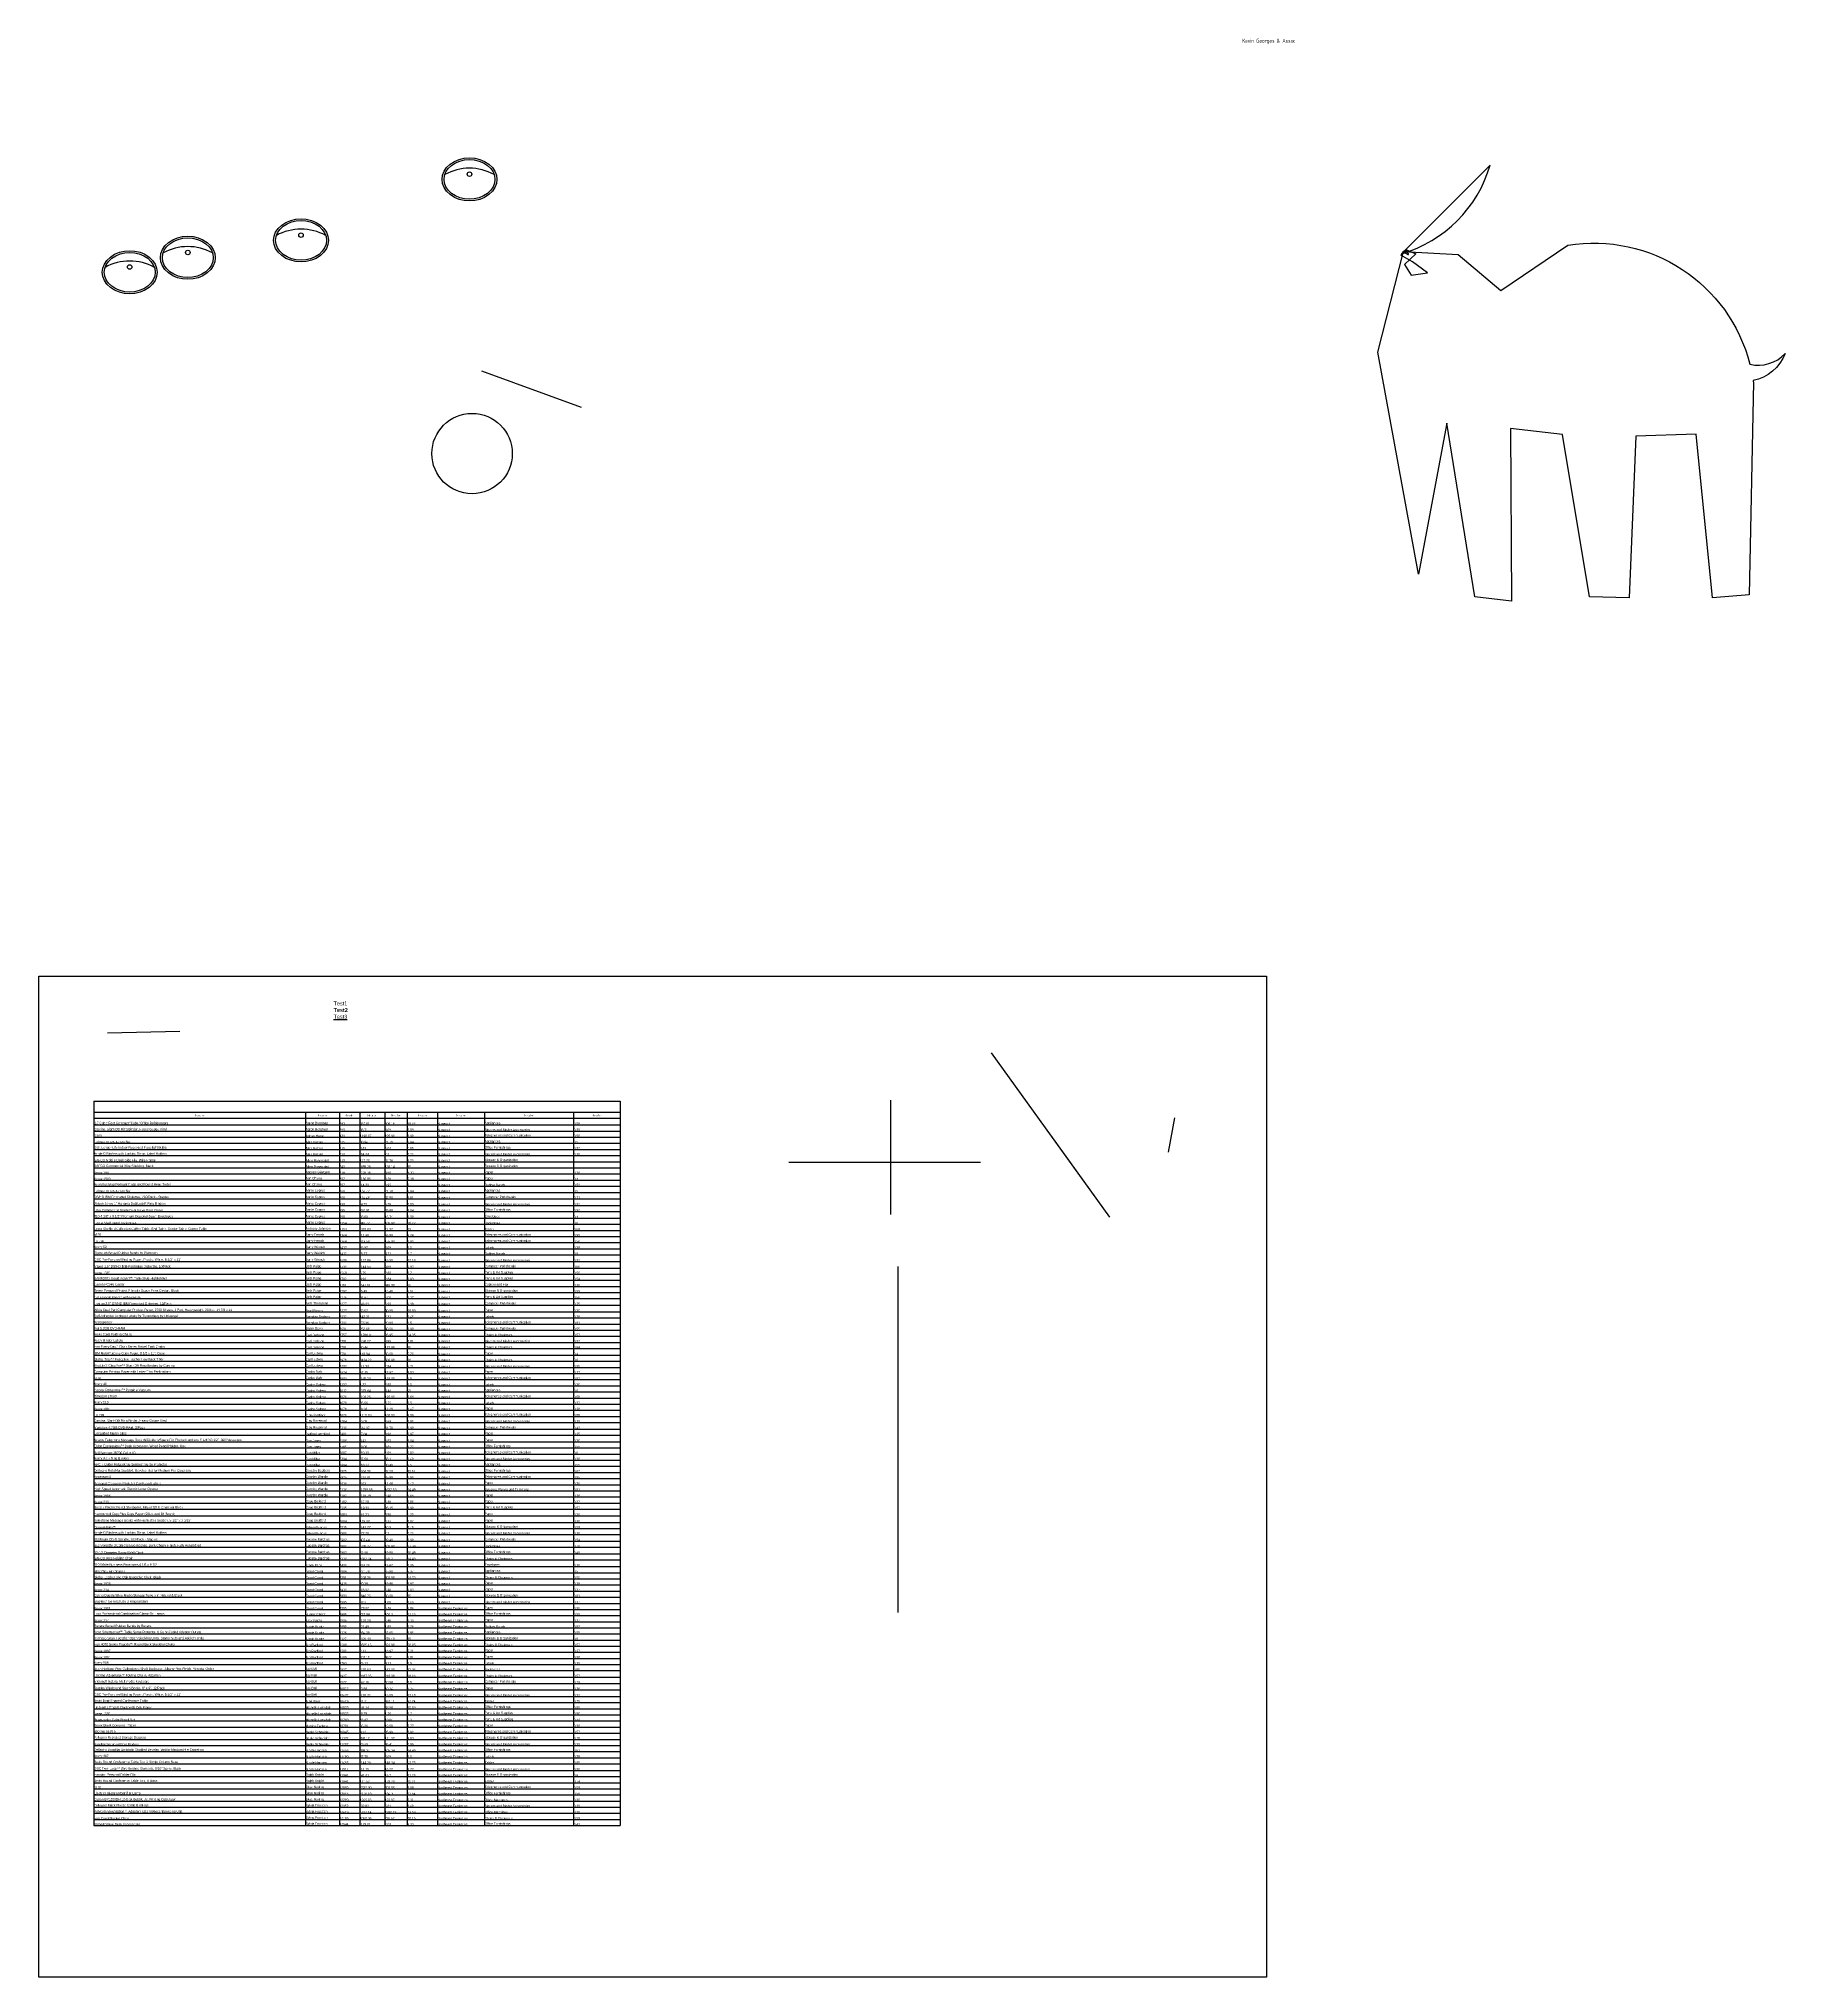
# Model space of a CAD drawing. Header units: millimetres. Extents: x -47782 to 27976, y -27086 to 15583.
# Drawn here: x -47782 to -28079, y -17547 to 4322 of the extents above; entities that cross this region are included whole.
import ezdxf

# ---------------------------------------------------------------- set-up
doc = ezdxf.new("R2010")
doc.units = ezdxf.units.MM
doc.header["$LTSCALE"] = 150
for name, color, linetype in [('1_11_BOXBASE', 4, 'Continuous'), ('1_8_TEXT', 7, 'Continuous'), ('1_CRP_TOPS', 6, 'Continuous')]:
    doc.layers.add(name, color=color, linetype=linetype)
doc.styles.get("Standard").update_dxf_attribs({"font": 'archquik.shx', "width": 0.85})

# ---------------------------------------------------------------- blocks, each defined once
blk = doc.blocks.new('*T712')
at = {"color": 0, "linetype": 'ByBlock', "lineweight": -2, "transparency": 16777216}
for p, q in [((0, 0), (5938, 0)), ((0, 0), (0, -8171)), ((5938, 0), (5938, -8171)), ((0, -123), (5938, -123)), ((0, -192), (5938, -192)), ((2387, -123), (2387, -8171)), ((2770, -123), (2770, -8171)), ((2998, -123), (2998, -8171)), ((3280, -123), (3280, -8171)), ((3535, -123), (3535, -8171)), ((3876, -123), (3876, -8171)), ((4407, -123), (4407, -8171)), ((5411, -123), (5411, -8171)), ((0, -266), (5938, -266)), ((0, -336), (5938, -336)), ((0, -405), (5938, -405)), ((0, -474), (5938, -474)), ((0, -543), (5938, -543)), ((0, -612), (5938, -612)), ((0, -681), (5938, -681)), ((0, -750), (5938, -750)), ((0, -819), (5938, -819)), ((0, -888), (5938, -888)), ((0, -957), (5938, -957)), ((0, -1027), (5938, -1027)), ((0, -1101), (5938, -1101)), ((0, -1175), (5938, -1175)), ((0, -1244), (5938, -1244)), ((0, -1318), (5938, -1318)), ((0, -1387), (5938, -1387)), ((0, -1456), (5938, -1456)), ((0, -1525), (5938, -1525)), ((0, -1594), (5938, -1594)), ((0, -1663), (5938, -1663)), ((0, -1733), (5938, -1733)), ((0, -1807), (5938, -1807)), ((0, -1881), (5938, -1881)), ((0, -1950), (5938, -1950)), ((0, -2019), (5938, -2019)), ((0, -2088), (5938, -2088)), ((0, -2157), (5938, -2157)), ((0, -2226), (5938, -2226)), ((0, -2300), (5938, -2300)), ((0, -2375), (5938, -2375)), ((0, -2444), (5938, -2444)), ((0, -2513), (5938, -2513)), ((0, -2582), (5938, -2582)), ((0, -2651), (5938, -2651)), ((0, -2720), (5938, -2720)), ((0, -2789), (5938, -2789)), ((0, -2864), (5938, -2864)), ((0, -2933), (5938, -2933)), ((0, -3002), (5938, -3002)), ((0, -3071), (5938, -3071)), ((0, -3140), (5938, -3140)), ((0, -3209), (5938, -3209)), ((0, -3279), (5938, -3279)), ((0, -3348), (5938, -3348)), ((0, -3417), (5938, -3417)), ((0, -3486), (5938, -3486)), ((0, -3555), (5938, -3555)), ((0, -3624), (5938, -3624)), ((0, -3699), (5938, -3699)), ((0, -3768), (5938, -3768)), ((0, -3842), (5938, -3842)), ((0, -3911), (5938, -3911)), ((0, -3980), (5938, -3980)), ((0, -4049), (5938, -4049)), ((0, -4118), (5938, -4118)), ((0, -4187), (5938, -4187)), ((0, -4256), (5938, -4256)), ((0, -4325), (5938, -4325)), ((0, -4394), (5938, -4394)), ((0, -4463), (5938, -4463)), ((0, -4533), (5938, -4533)), ((0, -4602), (5938, -4602)), ((0, -4676), (5938, -4676)), ((0, -4750), (5938, -4750)), ((0, -4819), (5938, -4819)), ((0, -4888), (5938, -4888)), ((0, -4962), (5938, -4962)), ((0, -5031), (5938, -5031)), ((0, -5105), (5938, -5105)), ((0, -5174), (5938, -5174)), ((0, -5249), (5938, -5249)), ((0, -5318), (5938, -5318)), ((0, -5387), (5938, -5387)), ((0, -5456), (5938, -5456)), ((0, -5525), (5938, -5525)), ((0, -5594), (5938, -5594)), ((0, -5664), (5938, -5664)), ((0, -5733), (5938, -5733)), ((0, -5802), (5938, -5802)), ((0, -5871), (5938, -5871)), ((0, -5940), (5938, -5940)), ((0, -6009), (5938, -6009)), ((0, -6078), (5938, -6078)), ((0, -6147), (5938, -6147)), ((0, -6216), (5938, -6216)), ((0, -6285), (5938, -6285)), ((0, -6354), (5938, -6354)), ((0, -6423), (5938, -6423)), ((0, -6498), (5938, -6498)), ((0, -6567), (5938, -6567)), ((0, -6641), (5938, -6641)), ((0, -6715), (5938, -6715)), ((0, -6784), (5938, -6784)), ((0, -6853), (5938, -6853)), ((0, -6922), (5938, -6922)), ((0, -6991), (5938, -6991)), ((0, -7060), (5938, -7060)), ((0, -7129), (5938, -7129)), ((0, -7198), (5938, -7198)), ((0, -7268), (5938, -7268)), ((0, -7337), (5938, -7337)), ((0, -7406), (5938, -7406)), ((0, -7475), (5938, -7475)), ((0, -7549), (5938, -7549)), ((0, -7618), (5938, -7618)), ((0, -7687), (5938, -7687)), ((0, -7756), (5938, -7756)), ((0, -7825), (5938, -7825)), ((0, -7894), (5938, -7894)), ((0, -7963), (5938, -7963)), ((0, -8032), (5938, -8032)), ((0, -8102), (5938, -8102)), ((0, -8171), (5938, -8171))]:
    blk.add_line(p, q, dxfattribs=at)
at = {"color": 0, "transparency": 16777216}
for s, insert, char_height, width, attachment_point in [('Header', (1194, -158), 26.6, 2385.88, 5), ('Header', (2578, -158), 26.6, 381.14, 5), ('Header', (2884, -158), 26.6, 227.23, 5), ('Header', (3139, -158), 26.6, 280.51, 5), ('Header', (3408, -158), 26.6, 253.87, 5), ('Header', (3706, -158), 26.6, 339.7, 5), ('Header', (4142, -158), 26.6, 529.11, 5), ('Header', (4909, -158), 26.6, 1002.94, 5), ('Header', (5675, -158), 26.6, 525.89, 5), ('{\\fMS Sans Serif|b0|i0|c0;Cardinal Slant-D® Ring Binder, Heavy Gauge Vinyl', (1, -335), 26.64, 2385.88, 7), ('{\\fMS Sans Serif|b0|i0|c0;1.7 Cubic Foot Compact "Cube" Office Refrigerators', (1, -266), 26.64, 2385.88, 7), ('{\\fMS Sans Serif|b0|i0|c0;R380', (1, -404), 26.64, 2385.88, 7), ('{\\fMS Sans Serif|b0|i0|c0;Aaron Bergman', (2388, -266), 26.64, 381.14, 7), ('{\\fMS Sans Serif|b0|i0|c0;Aaron Bergman', (2388, -335), 26.64, 381.14, 7), ('{\\fMS Sans Serif|b0|i0|c0;Adrian Hane', (2388, -404), 26.64, 381.14, 7), ('{\\fMS Sans Serif|b0|i0|c0;483', (2770, -404), 26.64, 227.23, 7), ('{\\fMS Sans Serif|b0|i0|c0;293', (2770, -266), 26.64, 227.23, 7), ('{\\fMS Sans Serif|b0|i0|c0;293', (2770, -335), 26.64, 227.23, 7), ('{\\fMS Sans Serif|b0|i0|c0;457.81', (2999, -266), 26.64, 280.51, 7), ('{\\fMS Sans Serif|b0|i0|c0;46.71', (2999, -335), 26.64, 280.51, 7), ('{\\fMS Sans Serif|b0|i0|c0;1198.97', (2999, -404), 26.64, 280.51, 7), ('{\\fMS Sans Serif|b0|i0|c0;208.16', (3281, -266), 26.64, 253.87, 7), ('{\\fMS Sans Serif|b0|i0|c0;8.69', (3281, -335), 26.64, 253.87, 7), ('{\\fMS Sans Serif|b0|i0|c0;195.99', (3281, -404), 26.64, 253.87, 7), ('{\\fMS Sans Serif|b0|i0|c0;3.99', (3536, -404), 26.64, 339.7, 7), ('{\\fMS Sans Serif|b0|i0|c0;68.02', (3536, -266), 26.64, 339.7, 7), ('{\\fMS Sans Serif|b0|i0|c0;2.99', (3536, -335), 26.64, 339.7, 7), ('{\\fMS Sans Serif|b0|i0|c0;Nunavut', (3877, -266), 26.64, 529.11, 7), ('{\\fMS Sans Serif|b0|i0|c0;Nunavut', (3877, -335), 26.64, 529.11, 7), ('{\\fMS Sans Serif|b0|i0|c0;Nunavut', (3877, -404), 26.64, 529.11, 7), ('{\\fMS Sans Serif|b0|i0|c0;Appliances', (4407, -266), 26.64, 1002.94, 7), ('{\\fMS Sans Serif|b0|i0|c0;Telephones and Communication', (4407, -404), 26.64, 1002.94, 7), ('{\\fMS Sans Serif|b0|i0|c0;Appliances', (4407, -473), 26.64, 1002.94, 7), ('{\\fMS Sans Serif|b0|i0|c0;Binders and Binder Accessories', (4407, -335), 26.64, 1002.94, 7), ('{\\fMS Sans Serif|b0|i0|c0;0.58', (5412, -266), 26.64, 525.89, 7), ('{\\fMS Sans Serif|b0|i0|c0;0.39', (5412, -335), 26.64, 525.89, 7), ('{\\fMS Sans Serif|b0|i0|c0;0.58', (5412, -404), 26.64, 525.89, 7), ('{\\fMS Sans Serif|b0|i0|c0;Angle-D Binders with Locking Rings, Label Holders', (1, -611), 26.64, 2385.88, 7), ('{\\fMS Sans Serif|b0|i0|c0;G.E. Longer-Life Indoor Recessed Floodlight Bulbs', (1, -542), 26.64, 2385.88, 7), ('{\\fMS Sans Serif|b0|i0|c0;SAFCO Mobile Desk Side File, Wire Frame', (1, -681), 26.64, 2385.88, 7), ('{\\fMS Sans Serif|b0|i0|c0;Holmes HEPA Air Purifier', (1, -473), 26.64, 2385.88, 7), ('{\\fMS Sans Serif|b0|i0|c0;Alan Barnes', (2388, -473), 26.64, 381.14, 7), ('{\\fMS Sans Serif|b0|i0|c0;Alan Barnes', (2388, -542), 26.64, 381.14, 7), ('{\\fMS Sans Serif|b0|i0|c0;Alan Barnes', (2388, -611), 26.64, 381.14, 7), ('{\\fMS Sans Serif|b0|i0|c0;Allen Rosenblatt', (2388, -681), 26.64, 381.14, 7), ('{\\fMS Sans Serif|b0|i0|c0;515', (2770, -473), 26.64, 227.23, 7), ('{\\fMS Sans Serif|b0|i0|c0;515', (2770, -542), 26.64, 227.23, 7), ('{\\fMS Sans Serif|b0|i0|c0;613', (2770, -611), 26.64, 227.23, 7), ('{\\fMS Sans Serif|b0|i0|c0;613', (2770, -681), 26.64, 227.23, 7), ('{\\fMS Sans Serif|b0|i0|c0;30.94', (2999, -473), 26.64, 280.51, 7), ('{\\fMS Sans Serif|b0|i0|c0;4.43', (2999, -542), 26.64, 280.51, 7), ('{\\fMS Sans Serif|b0|i0|c0;-54.04', (2999, -611), 26.64, 280.51, 7), ('{\\fMS Sans Serif|b0|i0|c0;127.70', (2999, -681), 26.64, 280.51, 7), ('{\\fMS Sans Serif|b0|i0|c0;42.76', (3281, -681), 26.64, 253.87, 7), ('{\\fMS Sans Serif|b0|i0|c0;21.78', (3281, -473), 26.64, 253.87, 7), ('{\\fMS Sans Serif|b0|i0|c0;6.64', (3281, -542), 26.64, 253.87, 7), ('{\\fMS Sans Serif|b0|i0|c0;7.3', (3281, -611), 26.64, 253.87, 7), ('{\\fMS Sans Serif|b0|i0|c0;5.94', (3536, -473), 26.64, 339.7, 7), ('{\\fMS Sans Serif|b0|i0|c0;4.95', (3536, -542), 26.64, 339.7, 7), ('{\\fMS Sans Serif|b0|i0|c0;7.72', (3536, -611), 26.64, 339.7, 7), ('{\\fMS Sans Serif|b0|i0|c0;6.22', (3536, -681), 26.64, 339.7, 7), ('{\\fMS Sans Serif|b0|i0|c0;Nunavut', (3877, -473), 26.64, 529.11, 7), ('{\\fMS Sans Serif|b0|i0|c0;Nunavut', (3877, -542), 26.64, 529.11, 7), ('{\\fMS Sans Serif|b0|i0|c0;Nunavut', (3877, -611), 26.64, 529.11, 7), ('{\\fMS Sans Serif|b0|i0|c0;Nunavut', (3877, -681), 26.64, 529.11, 7), ('{\\fMS Sans Serif|b0|i0|c0;Office Furnishings', (4407, -542), 26.64, 1002.94, 7), ('{\\fMS Sans Serif|b0|i0|c0;Storage & Organization', (4407, -681), 26.64, 1002.94, 7), ('{\\fMS Sans Serif|b0|i0|c0;Binders and Binder Accessories', (4407, -611), 26.64, 1002.94, 7), ('{\\fMS Sans Serif|b0|i0|c0;0.5', (5412, -473), 26.64, 525.89, 7), ('{\\fMS Sans Serif|b0|i0|c0;0.37', (5412, -542), 26.64, 525.89, 7), ('{\\fMS Sans Serif|b0|i0|c0;0.38', (5412, -611), 26.64, 525.89, 7), ('{\\fMS Sans Serif|b0|i0|c0;Xerox 198', (1, -819), 26.64, 2385.88, 7), ('{\\fMS Sans Serif|b0|i0|c0;Xerox 1980', (1, -888), 26.64, 2385.88, 7), ('{\\fMS Sans Serif|b0|i0|c0;SAFCO Commercial Wire Shelving, Black', (1, -750), 26.64, 2385.88, 7), ('{\\fMS Sans Serif|b0|i0|c0;Allen Rosenblatt', (2388, -750), 26.64, 381.14, 7), ('{\\fMS Sans Serif|b0|i0|c0;Andrew Gjertsen', (2388, -819), 26.64, 381.14, 7), ('{\\fMS Sans Serif|b0|i0|c0;Ann Chong', (2388, -888), 26.64, 381.14, 7), ('{\\fMS Sans Serif|b0|i0|c0;643', (2770, -750), 26.64, 227.23, 7), ('{\\fMS Sans Serif|b0|i0|c0;678', (2770, -819), 26.64, 227.23, 7), ('{\\fMS Sans Serif|b0|i0|c0;807', (2770, -888), 26.64, 227.23, 7), ('{\\fMS Sans Serif|b0|i0|c0;-695.26', (2999, -750), 26.64, 280.51, 7), ('{\\fMS Sans Serif|b0|i0|c0;-226.36', (2999, -819), 26.64, 280.51, 7), ('{\\fMS Sans Serif|b0|i0|c0;-166.85', (2999, -888), 26.64, 280.51, 7), ('{\\fMS Sans Serif|b0|i0|c0;4.98', (3281, -819), 26.64, 253.87, 7), ('{\\fMS Sans Serif|b0|i0|c0;4.28', (3281, -888), 26.64, 253.87, 7), ('{\\fMS Sans Serif|b0|i0|c0;138.14', (3281, -750), 26.64, 253.87, 7), ('{\\fMS Sans Serif|b0|i0|c0;35', (3536, -750), 26.64, 339.7, 7), ('{\\fMS Sans Serif|b0|i0|c0;8.33', (3536, -819), 26.64, 339.7, 7), ('{\\fMS Sans Serif|b0|i0|c0;6.18', (3536, -888), 26.64, 339.7, 7), ('{\\fMS Sans Serif|b0|i0|c0;Nunavut', (3877, -750), 26.64, 529.11, 7), ('{\\fMS Sans Serif|b0|i0|c0;Nunavut', (3877, -819), 26.64, 529.11, 7), ('{\\fMS Sans Serif|b0|i0|c0;Nunavut', (3877, -888), 26.64, 529.11, 7), ('{\\fMS Sans Serif|b0|i0|c0;Storage & Organization', (4407, -750), 26.64, 1002.94, 7), ('{\\fMS Sans Serif|b0|i0|c0;Paper', (4407, -819), 26.64, 1002.94, 7), ('{\\fMS Sans Serif|b0|i0|c0;Paper', (4407, -888), 26.64, 1002.94, 7), ('{\\fMS Sans Serif|b0|i0|c0;0.38', (5412, -819), 26.64, 525.89, 7), ('{\\fMS Sans Serif|b0|i0|c0;0.4', (5412, -888), 26.64, 525.89, 7), ('{\\fMS Sans Serif|b0|i0|c0;Advantus Map Pennant Flags and Round Head Tacks', (1, -957), 26.64, 2385.88, 7), ('{\\fMS Sans Serif|b0|i0|c0;Holmes HEPA Air Purifier', (1, -1026), 26.64, 2385.88, 7), ('{\\fMS Sans Serif|b0|i0|c0;DS/HD IBM Formatted Diskettes, 200/Pack - Staples', (1, -1100), 26.64, 2385.88, 7), ('{\\fMS Sans Serif|b0|i0|c0;Ann Chong', (2388, -957), 26.64, 381.14, 7), ('{\\fMS Sans Serif|b0|i0|c0;Annie Cyprus', (2388, -1026), 26.64, 381.14, 7), ('{\\fMS Sans Serif|b0|i0|c0;Annie Cyprus', (2388, -1100), 26.64, 381.14, 7), ('{\\fMS Sans Serif|b0|i0|c0;807', (2770, -957), 26.64, 227.23, 7), ('{\\fMS Sans Serif|b0|i0|c0;868', (2770, -1026), 26.64, 227.23, 7), ('{\\fMS Sans Serif|b0|i0|c0;868', (2770, -1100), 26.64, 227.23, 7), ('{\\fMS Sans Serif|b0|i0|c0;-14.33', (2999, -957), 26.64, 280.51, 7), ('{\\fMS Sans Serif|b0|i0|c0;134.72', (2999, -1026), 26.64, 280.51, 7), ('{\\fMS Sans Serif|b0|i0|c0;114.46', (2999, -1100), 26.64, 280.51, 7), ('{\\fMS Sans Serif|b0|i0|c0;47.98', (3281, -1100), 26.64, 253.87, 7), ('{\\fMS Sans Serif|b0|i0|c0;3.95', (3281, -957), 26.64, 253.87, 7), ('{\\fMS Sans Serif|b0|i0|c0;21.78', (3281, -1026), 26.64, 253.87, 7), ('{\\fMS Sans Serif|b0|i0|c0;5.94', (3536, -1026), 26.64, 339.7, 7), ('{\\fMS Sans Serif|b0|i0|c0;3.61', (3536, -1100), 26.64, 339.7, 7), ('{\\fMS Sans Serif|b0|i0|c0;2', (3536, -957), 26.64, 339.7, 7), ('{\\fMS Sans Serif|b0|i0|c0;Nunavut', (3877, -957), 26.64, 529.11, 7), ('{\\fMS Sans Serif|b0|i0|c0;Nunavut', (3877, -1026), 26.64, 529.11, 7), ('{\\fMS Sans Serif|b0|i0|c0;Nunavut', (3877, -1100), 26.64, 529.11, 7), ('{\\fMS Sans Serif|b0|i0|c0;Appliances', (4407, -1026), 26.64, 1002.94, 7), ('{\\fMS Sans Serif|b0|i0|c0;Computer Peripherals', (4407, -1100), 26.64, 1002.94, 7), ('{\\fMS Sans Serif|b0|i0|c0;Rubber Bands', (4407, -957), 26.64, 1002.94, 7), ('{\\fMS Sans Serif|b0|i0|c0;0.53', (5412, -957), 26.64, 525.89, 7), ('{\\fMS Sans Serif|b0|i0|c0;0.5', (5412, -1026), 26.64, 525.89, 7), ('{\\fMS Sans Serif|b0|i0|c0;0.71', (5412, -1100), 26.64, 525.89, 7), ('{\\fMS Sans Serif|b0|i0|c0;Wilson Jones 1" Hanging DublLock® Ring Binders', (1, -1174), 26.64, 2385.88, 7), ('{\\fMS Sans Serif|b0|i0|c0;#10-4 1/8" x 9 1/2" Premium Diagonal Seam Envelopes', (1, -1317), 26.64, 2385.88, 7), ('{\\fMS Sans Serif|b0|i0|c0;Ultra Commercial Grade Dual Valve Door Closer', (1, -1243), 26.64, 2385.88, 7), ('{\\fMS Sans Serif|b0|i0|c0;Annie Cyprus', (2388, -1174), 26.64, 381.14, 7), ('{\\fMS Sans Serif|b0|i0|c0;Annie Cyprus', (2388, -1243), 26.64, 381.14, 7), ('{\\fMS Sans Serif|b0|i0|c0;Annie Cyprus', (2388, -1317), 26.64, 381.14, 7), ('{\\fMS Sans Serif|b0|i0|c0;933', (2770, -1174), 26.64, 227.23, 7), ('{\\fMS Sans Serif|b0|i0|c0;995', (2770, -1243), 26.64, 227.23, 7), ('{\\fMS Sans Serif|b0|i0|c0;998', (2770, -1317), 26.64, 227.23, 7), ('{\\fMS Sans Serif|b0|i0|c0;-4.72', (2999, -1174), 26.64, 280.51, 7), ('{\\fMS Sans Serif|b0|i0|c0;782.91', (2999, -1243), 26.64, 280.51, 7), ('{\\fMS Sans Serif|b0|i0|c0;93.80', (2999, -1317), 26.64, 280.51, 7), ('{\\fMS Sans Serif|b0|i0|c0;5.28', (3281, -1174), 26.64, 253.87, 7), ('{\\fMS Sans Serif|b0|i0|c0;39.89', (3281, -1243), 26.64, 253.87, 7), ('{\\fMS Sans Serif|b0|i0|c0;15.74', (3281, -1317), 26.64, 253.87, 7), ('{\\fMS Sans Serif|b0|i0|c0;3.04', (3536, -1243), 26.64, 339.7, 7), ('{\\fMS Sans Serif|b0|i0|c0;2.99', (3536, -1174), 26.64, 339.7, 7), ('{\\fMS Sans Serif|b0|i0|c0;1.39', (3536, -1317), 26.64, 339.7, 7), ('{\\fMS Sans Serif|b0|i0|c0;Nunavut', (3877, -1174), 26.64, 529.11, 7), ('{\\fMS Sans Serif|b0|i0|c0;Nunavut', (3877, -1243), 26.64, 529.11, 7), ('{\\fMS Sans Serif|b0|i0|c0;Nunavut', (3877, -1317), 26.64, 529.11, 7), ('{\\fMS Sans Serif|b0|i0|c0;Office Furnishings', (4407, -1243), 26.64, 1002.94, 7), ('{\\fMS Sans Serif|b0|i0|c0;Binders and Binder Accessories', (4407, -1174), 26.64, 1002.94, 7), ('{\\fMS Sans Serif|b0|i0|c0;Envelopes', (4407, -1317), 26.64, 1002.94, 7), ('{\\fMS Sans Serif|b0|i0|c0;0.37', (5412, -1174), 26.64, 525.89, 7), ('{\\fMS Sans Serif|b0|i0|c0;0.53', (5412, -1243), 26.64, 525.89, 7), ('{\\fMS Sans Serif|b0|i0|c0;0.4', (5412, -1317), 26.64, 525.89, 7), ('{\\fMS Sans Serif|b0|i0|c0;g520', (1, -1525), 26.64, 2385.88, 7), ('{\\fMS Sans Serif|b0|i0|c0;Hon 4-Shelf Metal Bookcases', (1, -1387), 26.64, 2385.88, 7), ('{\\fMS Sans Serif|b0|i0|c0;Lesro Sheffield Collection Coffee Table, End Table, Center Table, Corner Table', (1, -1456), 26.638, 2385.88, 7), ('{\\fMS Sans Serif|b0|i0|c0;Annie Cyprus', (2388, -1387), 26.64, 381.14, 7), ('{\\fMS Sans Serif|b0|i0|c0;Anthony Johnson', (2388, -1456), 26.64, 381.14, 7), ('{\\fMS Sans Serif|b0|i0|c0;Barry French', (2388, -1525), 26.64, 381.14, 7), ('{\\fMS Sans Serif|b0|i0|c0;1154', (2770, -1387), 26.64, 227.23, 7), ('{\\fMS Sans Serif|b0|i0|c0;1154', (2770, -1456), 26.64, 227.23, 7), ('{\\fMS Sans Serif|b0|i0|c0;1344', (2770, -1525), 26.64, 227.23, 7), ('{\\fMS Sans Serif|b0|i0|c0;440.72', (2999, -1387), 26.64, 280.51, 7), ('{\\fMS Sans Serif|b0|i0|c0;-481.04', (2999, -1456), 26.64, 280.51, 7), ('{\\fMS Sans Serif|b0|i0|c0;-11.68', (2999, -1525), 26.64, 280.51, 7), ('{\\fMS Sans Serif|b0|i0|c0;71.37', (3281, -1456), 26.64, 253.87, 7), ('{\\fMS Sans Serif|b0|i0|c0;65.99', (3281, -1525), 26.64, 253.87, 7), ('{\\fMS Sans Serif|b0|i0|c0;100.98', (3281, -1387), 26.64, 253.87, 7), ('{\\fMS Sans Serif|b0|i0|c0;5.26', (3536, -1525), 26.64, 339.7, 7), ('{\\fMS Sans Serif|b0|i0|c0;26.22', (3536, -1387), 26.64, 339.7, 7), ('{\\fMS Sans Serif|b0|i0|c0;69', (3536, -1456), 26.64, 339.7, 7), ('{\\fMS Sans Serif|b0|i0|c0;Nunavut', (3877, -1387), 26.64, 529.11, 7), ('{\\fMS Sans Serif|b0|i0|c0;Nunavut', (3877, -1456), 26.64, 529.11, 7), ('{\\fMS Sans Serif|b0|i0|c0;Nunavut', (3877, -1525), 26.64, 529.11, 7), ('{\\fMS Sans Serif|b0|i0|c0;Tables', (4407, -1456), 26.64, 1002.94, 7), ('{\\fMS Sans Serif|b0|i0|c0;Telephones and Communication', (4407, -1525), 26.64, 1002.94, 7), ('{\\fMS Sans Serif|b0|i0|c0;Bookcases', (4407, -1387), 26.64, 1002.94, 7), ('{\\fMS Sans Serif|b0|i0|c0;0.6', (5412, -1387), 26.64, 525.89, 7), ('{\\fMS Sans Serif|b0|i0|c0;0.68', (5412, -1456), 26.64, 525.89, 7), ('{\\fMS Sans Serif|b0|i0|c0;0.59', (5412, -1525), 26.64, 525.89, 7), ('{\\fMS Sans Serif|b0|i0|c0;Avery 52', (1, -1663), 26.64, 2385.88, 7), ('{\\fMS Sans Serif|b0|i0|c0;LX 788', (1, -1594), 26.64, 2385.88, 7), ('{\\fMS Sans Serif|b0|i0|c0;Plymouth Boxed Rubber Bands by Plymouth', (1, -1732), 26.64, 2385.88, 7), ('{\\fMS Sans Serif|b0|i0|c0;Barry French', (2388, -1594), 26.64, 381.14, 7), ('{\\fMS Sans Serif|b0|i0|c0;Barry Weirich', (2388, -1663), 26.64, 381.14, 7), ('{\\fMS Sans Serif|b0|i0|c0;Barry Weirich', (2388, -1732), 26.64, 381.14, 7), ('{\\fMS Sans Serif|b0|i0|c0;1344', (2770, -1594), 26.64, 227.23, 7), ('{\\fMS Sans Serif|b0|i0|c0;1412', (2770, -1663), 26.64, 227.23, 7), ('{\\fMS Sans Serif|b0|i0|c0;1412', (2770, -1732), 26.64, 227.23, 7), ('{\\fMS Sans Serif|b0|i0|c0;313.58', (2999, -1594), 26.64, 280.51, 7), ('{\\fMS Sans Serif|b0|i0|c0;26.92', (2999, -1663), 26.64, 280.51, 7), ('{\\fMS Sans Serif|b0|i0|c0;-5.77', (2999, -1732), 26.64, 280.51, 7), ('{\\fMS Sans Serif|b0|i0|c0;4.71', (3281, -1732), 26.64, 253.87, 7), ('{\\fMS Sans Serif|b0|i0|c0;3.69', (3281, -1663), 26.64, 253.87, 7), ('{\\fMS Sans Serif|b0|i0|c0;155.99', (3281, -1594), 26.64, 253.87, 7), ('{\\fMS Sans Serif|b0|i0|c0;8.99', (3536, -1594), 26.64, 339.7, 7), ('{\\fMS Sans Serif|b0|i0|c0;0.5', (3536, -1663), 26.64, 339.7, 7), ('{\\fMS Sans Serif|b0|i0|c0;0.7', (3536, -1732), 26.64, 339.7, 7), ('{\\fMS Sans Serif|b0|i0|c0;Nunavut', (3877, -1594), 26.64, 529.11, 7), ('{\\fMS Sans Serif|b0|i0|c0;Nunavut', (3877, -1663), 26.64, 529.11, 7), ('{\\fMS Sans Serif|b0|i0|c0;Nunavut', (3877, -1732), 26.64, 529.11, 7), ('{\\fMS Sans Serif|b0|i0|c0;Telephones and Communication', (4407, -1594), 26.64, 1002.94, 7), ('{\\fMS Sans Serif|b0|i0|c0;Labels', (4407, -1663), 26.64, 1002.94, 7), ('{\\fMS Sans Serif|b0|i0|c0;Rubber Bands', (4407, -1732), 26.64, 1002.94, 7), ('{\\fMS Sans Serif|b0|i0|c0;0.58', (5412, -1594), 26.64, 525.89, 7), ('{\\fMS Sans Serif|b0|i0|c0;0.38', (5412, -1663), 26.64, 525.89, 7), ('{\\fMS Sans Serif|b0|i0|c0;0.8', (5412, -1732), 26.64, 525.89, 7), ('{\\fMS Sans Serif|b0|i0|c0;GBC Pre-Punched Binding Paper, Plastic, White, 8-1/2" x 11"', (1, -1806), 26.64, 2385.88, 7), ('{\\fMS Sans Serif|b0|i0|c0;Maxell 3.5" DS/HD IBM-Formatted Diskettes, 10/Pack', (1, -1880), 26.64, 2385.88, 7), ('{\\fMS Sans Serif|b0|i0|c0;Newell 335', (1, -1949), 26.64, 2385.88, 7), ('{\\fMS Sans Serif|b0|i0|c0;Barry Weirich', (2388, -1806), 26.64, 381.14, 7), ('{\\fMS Sans Serif|b0|i0|c0;Beth Paige', (2388, -1880), 26.64, 381.14, 7), ('{\\fMS Sans Serif|b0|i0|c0;Beth Paige', (2388, -1949), 26.64, 381.14, 7), ('{\\fMS Sans Serif|b0|i0|c0;1539', (2770, -1806), 26.64, 227.23, 7), ('{\\fMS Sans Serif|b0|i0|c0;1539', (2770, -1880), 26.64, 227.23, 7), ('{\\fMS Sans Serif|b0|i0|c0;1540', (2770, -1949), 26.64, 227.23, 7), ('{\\fMS Sans Serif|b0|i0|c0;-172.88', (2999, -1806), 26.64, 280.51, 7), ('{\\fMS Sans Serif|b0|i0|c0;-144.55', (2999, -1880), 26.64, 280.51, 7), ('{\\fMS Sans Serif|b0|i0|c0;5.76', (2999, -1949), 26.64, 280.51, 7), ('{\\fMS Sans Serif|b0|i0|c0;4.89', (3281, -1880), 26.64, 253.87, 7), ('{\\fMS Sans Serif|b0|i0|c0;2.88', (3281, -1949), 26.64, 253.87, 7), ('{\\fMS Sans Serif|b0|i0|c0;15.99', (3281, -1806), 26.64, 253.87, 7), ('{\\fMS Sans Serif|b0|i0|c0;4.93', (3536, -1880), 26.64, 339.7, 7), ('{\\fMS Sans Serif|b0|i0|c0;0.7', (3536, -1949), 26.64, 339.7, 7), ('{\\fMS Sans Serif|b0|i0|c0;13.18', (3536, -1806), 26.64, 339.7, 7), ('{\\fMS Sans Serif|b0|i0|c0;Nunavut', (3877, -1806), 26.64, 529.11, 7), ('{\\fMS Sans Serif|b0|i0|c0;Nunavut', (3877, -1880), 26.64, 529.11, 7), ('{\\fMS Sans Serif|b0|i0|c0;Nunavut', (3877, -1949), 26.64, 529.11, 7), ('{\\fMS Sans Serif|b0|i0|c0;Computer Peripherals', (4407, -1880), 26.64, 1002.94, 7), ('{\\fMS Sans Serif|b0|i0|c0;Binders and Binder Accessories', (4407, -1806), 26.64, 1002.94, 7), ('{\\fMS Sans Serif|b0|i0|c0;Pens & Art Supplies', (4407, -1949), 26.64, 1002.94, 7), ('{\\fMS Sans Serif|b0|i0|c0;0.37', (5412, -1806), 26.64, 525.89, 7), ('{\\fMS Sans Serif|b0|i0|c0;0.66', (5412, -1880), 26.64, 525.89, 7), ('{\\fMS Sans Serif|b0|i0|c0;0.56', (5412, -1949), 26.64, 525.89, 7), ('{\\fMS Sans Serif|b0|i0|c0;Tenex Personal Project File with Scoop Front Design, Black', (1, -2156), 26.64, 2385.88, 7), ('{\\fMS Sans Serif|b0|i0|c0;SANFORD Liquid Accent™ Tank-Style Highlighters', (1, -2018), 26.64, 2385.88, 7), ('{\\fMS Sans Serif|b0|i0|c0;Canon PC940 Copier', (1, -2087), 26.64, 2385.88, 7), ('{\\fMS Sans Serif|b0|i0|c0;Beth Paige', (2388, -2018), 26.64, 381.14, 7), ('{\\fMS Sans Serif|b0|i0|c0;Beth Paige', (2388, -2087), 26.64, 381.14, 7), ('{\\fMS Sans Serif|b0|i0|c0;Beth Paige', (2388, -2156), 26.64, 381.14, 7), ('{\\fMS Sans Serif|b0|i0|c0;1702', (2770, -2018), 26.64, 227.23, 7), ('{\\fMS Sans Serif|b0|i0|c0;1761', (2770, -2087), 26.64, 227.23, 7), ('{\\fMS Sans Serif|b0|i0|c0;1792', (2770, -2156), 26.64, 227.23, 7), ('{\\fMS Sans Serif|b0|i0|c0;4.90', (2999, -2018), 26.64, 280.51, 7), ('{\\fMS Sans Serif|b0|i0|c0;-547.61', (2999, -2087), 26.64, 280.51, 7), ('{\\fMS Sans Serif|b0|i0|c0;-5.45', (2999, -2156), 26.64, 280.51, 7), ('{\\fMS Sans Serif|b0|i0|c0;449.99', (3281, -2087), 26.64, 253.87, 7), ('{\\fMS Sans Serif|b0|i0|c0;2.84', (3281, -2018), 26.64, 253.87, 7), ('{\\fMS Sans Serif|b0|i0|c0;13.48', (3281, -2156), 26.64, 253.87, 7), ('{\\fMS Sans Serif|b0|i0|c0;0.93', (3536, -2018), 26.64, 339.7, 7), ('{\\fMS Sans Serif|b0|i0|c0;49', (3536, -2087), 26.64, 339.7, 7), ('{\\fMS Sans Serif|b0|i0|c0;4.51', (3536, -2156), 26.64, 339.7, 7), ('{\\fMS Sans Serif|b0|i0|c0;Nunavut', (3877, -2018), 26.64, 529.11, 7), ('{\\fMS Sans Serif|b0|i0|c0;Nunavut', (3877, -2087), 26.64, 529.11, 7), ('{\\fMS Sans Serif|b0|i0|c0;Nunavut', (3877, -2156), 26.64, 529.11, 7), ('{\\fMS Sans Serif|b0|i0|c0;Copiers and Fax', (4407, -2087), 26.64, 1002.94, 7), ('{\\fMS Sans Serif|b0|i0|c0;Storage & Organization', (4407, -2156), 26.64, 1002.94, 7), ('{\\fMS Sans Serif|b0|i0|c0;Pens & Art Supplies', (4407, -2018), 26.64, 1002.94, 7), ('{\\fMS Sans Serif|b0|i0|c0;0.54', (5412, -2018), 26.64, 525.89, 7), ('{\\fMS Sans Serif|b0|i0|c0;0.38', (5412, -2087), 26.64, 525.89, 7), ('{\\fMS Sans Serif|b0|i0|c0;0.59', (5412, -2156), 26.64, 525.89, 7), ('{\\fMS Sans Serif|b0|i0|c0;White Dual Perf Computer Printout Paper, 2700 Sheets, 1 Part, Heavyweight, 20 lbs., 14 7/8 x 11', (1, -2374), 26.638, 2385.88, 7), ('{\\fMS Sans Serif|b0|i0|c0;Col-Erase® Pencils with Erasers', (1, -2226), 26.64, 2385.88, 7), ('{\\fMS Sans Serif|b0|i0|c0;Imation 3.5" DS/HD IBM Formatted Diskettes, 10/Pack', (1, -2300), 26.64, 2385.88, 7), ('{\\fMS Sans Serif|b0|i0|c0;Beth Paige', (2388, -2226), 26.64, 381.14, 7), ('{\\fMS Sans Serif|b0|i0|c0;Beth Thompson', (2388, -2300), 26.64, 381.14, 7), ('{\\fMS Sans Serif|b0|i0|c0;Brad Eason', (2388, -2374), 26.64, 381.14, 7), ('{\\fMS Sans Serif|b0|i0|c0;2275', (2770, -2226), 26.64, 227.23, 7), ('{\\fMS Sans Serif|b0|i0|c0;2277', (2770, -2300), 26.64, 227.23, 7), ('{\\fMS Sans Serif|b0|i0|c0;2277', (2770, -2374), 26.64, 227.23, 7), ('{\\fMS Sans Serif|b0|i0|c0;41.67', (2999, -2226), 26.64, 280.51, 7), ('{\\fMS Sans Serif|b0|i0|c0;-46.03', (2999, -2300), 26.64, 280.51, 7), ('{\\fMS Sans Serif|b0|i0|c0;33.67', (2999, -2374), 26.64, 280.51, 7), ('{\\fMS Sans Serif|b0|i0|c0;40.99', (3281, -2374), 26.64, 253.87, 7), ('{\\fMS Sans Serif|b0|i0|c0;6.08', (3281, -2226), 26.64, 253.87, 7), ('{\\fMS Sans Serif|b0|i0|c0;5.98', (3281, -2300), 26.64, 253.87, 7), ('{\\fMS Sans Serif|b0|i0|c0;4.38', (3536, -2300), 26.64, 339.7, 7), ('{\\fMS Sans Serif|b0|i0|c0;1.17', (3536, -2226), 26.64, 339.7, 7), ('{\\fMS Sans Serif|b0|i0|c0;19.99', (3536, -2374), 26.64, 339.7, 7), ('{\\fMS Sans Serif|b0|i0|c0;Nunavut', (3877, -2226), 26.64, 529.11, 7), ('{\\fMS Sans Serif|b0|i0|c0;Nunavut', (3877, -2300), 26.64, 529.11, 7), ('{\\fMS Sans Serif|b0|i0|c0;Nunavut', (3877, -2374), 26.64, 529.11, 7), ('{\\fMS Sans Serif|b0|i0|c0;Computer Peripherals', (4407, -2300), 26.64, 1002.94, 7), ('{\\fMS Sans Serif|b0|i0|c0;Pens & Art Supplies', (4407, -2226), 26.64, 1002.94, 7), ('{\\fMS Sans Serif|b0|i0|c0;Paper', (4407, -2374), 26.64, 1002.94, 7), ('{\\fMS Sans Serif|b0|i0|c0;0.56', (5412, -2226), 26.64, 525.89, 7), ('{\\fMS Sans Serif|b0|i0|c0;0.75', (5412, -2300), 26.64, 525.89, 7), ('{\\fMS Sans Serif|b0|i0|c0;0.36', (5412, -2374), 26.64, 525.89, 7), ('{\\fMS Sans Serif|b0|i0|c0;Accessory37', (1, -2512), 26.64, 2385.88, 7), ('{\\fMS Sans Serif|b0|i0|c0;Self-Adhesive Address Labels for Typewriters by Universal', (1, -2443), 26.64, 2385.88, 7), ('{\\fMS Sans Serif|b0|i0|c0;Fuji 5.2GB DVD-RAM', (1, -2581), 26.64, 2385.88, 7), ('{\\fMS Sans Serif|b0|i0|c0;Bevis Steel Folding Chairs', (1, -2650), 26.64, 2385.88, 7), ('{\\fMS Sans Serif|b0|i0|c0;Carl Jackson', (2388, -2650), 26.64, 381.14, 7), ('{\\fMS Sans Serif|b0|i0|c0;Brendan Dodson', (2388, -2443), 26.64, 381.14, 7), ('{\\fMS Sans Serif|b0|i0|c0;Brendan Dodson', (2388, -2512), 26.64, 381.14, 7), ('{\\fMS Sans Serif|b0|i0|c0;Bryan Davis', (2388, -2581), 26.64, 381.14, 7), ('{\\fMS Sans Serif|b0|i0|c0;2532', (2770, -2443), 26.64, 227.23, 7), ('{\\fMS Sans Serif|b0|i0|c0;2532', (2770, -2512), 26.64, 227.23, 7), ('{\\fMS Sans Serif|b0|i0|c0;2631', (2770, -2581), 26.64, 227.23, 7), ('{\\fMS Sans Serif|b0|i0|c0;2757', (2770, -2650), 26.64, 227.23, 7), ('{\\fMS Sans Serif|b0|i0|c0;-78.96', (2999, -2512), 26.64, 280.51, 7), ('{\\fMS Sans Serif|b0|i0|c0;252.66', (2999, -2581), 26.64, 280.51, 7), ('{\\fMS Sans Serif|b0|i0|c0;-1766.01', (2999, -2650), 26.64, 280.51, 7), ('{\\fMS Sans Serif|b0|i0|c0;140.01', (2999, -2443), 26.64, 280.51, 7), ('{\\fMS Sans Serif|b0|i0|c0;40.96', (3281, -2581), 26.64, 253.87, 7), ('{\\fMS Sans Serif|b0|i0|c0;7.31', (3281, -2443), 26.64, 253.87, 7), ('{\\fMS Sans Serif|b0|i0|c0;20.99', (3281, -2512), 26.64, 253.87, 7), ('{\\fMS Sans Serif|b0|i0|c0;95.95', (3281, -2650), 26.64, 253.87, 7), ('{\\fMS Sans Serif|b0|i0|c0;0.49', (3536, -2443), 26.64, 339.7, 7), ('{\\fMS Sans Serif|b0|i0|c0;2.5', (3536, -2512), 26.64, 339.7, 7), ('{\\fMS Sans Serif|b0|i0|c0;1.99', (3536, -2581), 26.64, 339.7, 7), ('{\\fMS Sans Serif|b0|i0|c0;74.35', (3536, -2650), 26.64, 339.7, 7), ('{\\fMS Sans Serif|b0|i0|c0;Nunavut', (3877, -2443), 26.64, 529.11, 7), ('{\\fMS Sans Serif|b0|i0|c0;Nunavut', (3877, -2512), 26.64, 529.11, 7), ('{\\fMS Sans Serif|b0|i0|c0;Nunavut', (3877, -2581), 26.64, 529.11, 7), ('{\\fMS Sans Serif|b0|i0|c0;Nunavut', (3877, -2650), 26.64, 529.11, 7), ('{\\fMS Sans Serif|b0|i0|c0;Telephones and Communication', (4407, -2512), 26.64, 1002.94, 7), ('{\\fMS Sans Serif|b0|i0|c0;Computer Peripherals', (4407, -2581), 26.64, 1002.94, 7), ('{\\fMS Sans Serif|b0|i0|c0;Chairs & Chairmats', (4407, -2650), 26.64, 1002.94, 7), ('{\\fMS Sans Serif|b0|i0|c0;Labels', (4407, -2443), 26.64, 1002.94, 7), ('{\\fMS Sans Serif|b0|i0|c0;0.38', (5412, -2443), 26.64, 525.89, 7), ('{\\fMS Sans Serif|b0|i0|c0;0.81', (5412, -2512), 26.64, 525.89, 7), ('{\\fMS Sans Serif|b0|i0|c0;0.55', (5412, -2581), 26.64, 525.89, 7), ('{\\fMS Sans Serif|b0|i0|c0;0.57', (5412, -2650), 26.64, 525.89, 7), ('{\\fMS Sans Serif|b0|i0|c0;Avery Binder Labels', (1, -2719), 26.64, 2385.88, 7), ('{\\fMS Sans Serif|b0|i0|c0;Hon Every-Day® Chair Series Swivel Task Chairs', (1, -2789), 26.64, 2385.88, 7), ('{\\fMS Sans Serif|b0|i0|c0;IBM Multi-Purpose Copy Paper, 8 1/2 x 11", Case', (1, -2863), 26.64, 2385.88, 7), ('{\\fMS Sans Serif|b0|i0|c0;Carl Jackson', (2388, -2719), 26.64, 381.14, 7), ('{\\fMS Sans Serif|b0|i0|c0;Carl Jackson', (2388, -2789), 26.64, 381.14, 7), ('{\\fMS Sans Serif|b0|i0|c0;Carl Ludwig', (2388, -2863), 26.64, 381.14, 7), ('{\\fMS Sans Serif|b0|i0|c0;2791', (2770, -2719), 26.64, 227.23, 7), ('{\\fMS Sans Serif|b0|i0|c0;2791', (2770, -2789), 26.64, 227.23, 7), ('{\\fMS Sans Serif|b0|i0|c0;2791', (2770, -2863), 26.64, 227.23, 7), ('{\\fMS Sans Serif|b0|i0|c0;-236.27', (2999, -2719), 26.64, 280.51, 7), ('{\\fMS Sans Serif|b0|i0|c0;80.44', (2999, -2789), 26.64, 280.51, 7), ('{\\fMS Sans Serif|b0|i0|c0;118.94', (2999, -2863), 26.64, 280.51, 7), ('{\\fMS Sans Serif|b0|i0|c0;3.89', (3281, -2719), 26.64, 253.87, 7), ('{\\fMS Sans Serif|b0|i0|c0;30.98', (3281, -2863), 26.64, 253.87, 7), ('{\\fMS Sans Serif|b0|i0|c0;120.98', (3281, -2789), 26.64, 253.87, 7), ('{\\fMS Sans Serif|b0|i0|c0;30', (3536, -2789), 26.64, 339.7, 7), ('{\\fMS Sans Serif|b0|i0|c0;5.76', (3536, -2863), 26.64, 339.7, 7), ('{\\fMS Sans Serif|b0|i0|c0;7.01', (3536, -2719), 26.64, 339.7, 7), ('{\\fMS Sans Serif|b0|i0|c0;Nunavut', (3877, -2719), 26.64, 529.11, 7), ('{\\fMS Sans Serif|b0|i0|c0;Nunavut', (3877, -2789), 26.64, 529.11, 7), ('{\\fMS Sans Serif|b0|i0|c0;Nunavut', (3877, -2863), 26.64, 529.11, 7), ('{\\fMS Sans Serif|b0|i0|c0;Chairs & Chairmats', (4407, -2789), 26.64, 1002.94, 7), ('{\\fMS Sans Serif|b0|i0|c0;Binders and Binder Accessories', (4407, -2719), 26.64, 1002.94, 7), ('{\\fMS Sans Serif|b0|i0|c0;Paper', (4407, -2863), 26.64, 1002.94, 7), ('{\\fMS Sans Serif|b0|i0|c0;0.37', (5412, -2719), 26.64, 525.89, 7), ('{\\fMS Sans Serif|b0|i0|c0;0.64', (5412, -2789), 26.64, 525.89, 7), ('{\\fMS Sans Serif|b0|i0|c0;0.4', (5412, -2863), 26.64, 525.89, 7), ('{\\fMS Sans Serif|b0|i0|c0;XtraLife® ClearVue™ Slant-D® Ring Binders by Cardinal', (1, -3002), 26.64, 2385.88, 7), ('{\\fMS Sans Serif|b0|i0|c0;Global Troy™ Executive Leather Low-Back Tilter', (1, -2932), 26.64, 2385.88, 7), ('{\\fMS Sans Serif|b0|i0|c0;Computer Printout Paper with Letter-Trim Perforations', (1, -3071), 26.64, 2385.88, 7), ('{\\fMS Sans Serif|b0|i0|c0;Carl Ludwig', (2388, -2932), 26.64, 381.14, 7), ('{\\fMS Sans Serif|b0|i0|c0;Carl Ludwig', (2388, -3002), 26.64, 381.14, 7), ('{\\fMS Sans Serif|b0|i0|c0;Carlos Daly', (2388, -3071), 26.64, 381.14, 7), ('{\\fMS Sans Serif|b0|i0|c0;2976', (2770, -2932), 26.64, 227.23, 7), ('{\\fMS Sans Serif|b0|i0|c0;3232', (2770, -3002), 26.64, 227.23, 7), ('{\\fMS Sans Serif|b0|i0|c0;3524', (2770, -3071), 26.64, 227.23, 7), ('{\\fMS Sans Serif|b0|i0|c0;3424.22', (2999, -2932), 26.64, 280.51, 7), ('{\\fMS Sans Serif|b0|i0|c0;-11.83', (2999, -3002), 26.64, 280.51, 7), ('{\\fMS Sans Serif|b0|i0|c0;52.35', (2999, -3071), 26.64, 280.51, 7), ('{\\fMS Sans Serif|b0|i0|c0;500.98', (3281, -2932), 26.64, 253.87, 7), ('{\\fMS Sans Serif|b0|i0|c0;7.84', (3281, -3002), 26.64, 253.87, 7), ('{\\fMS Sans Serif|b0|i0|c0;18.97', (3281, -3071), 26.64, 253.87, 7), ('{\\fMS Sans Serif|b0|i0|c0;4.71', (3536, -3002), 26.64, 339.7, 7), ('{\\fMS Sans Serif|b0|i0|c0;9.03', (3536, -3071), 26.64, 339.7, 7), ('{\\fMS Sans Serif|b0|i0|c0;26', (3536, -2932), 26.64, 339.7, 7), ('{\\fMS Sans Serif|b0|i0|c0;Nunavut', (3877, -2932), 26.64, 529.11, 7), ('{\\fMS Sans Serif|b0|i0|c0;Nunavut', (3877, -3002), 26.64, 529.11, 7), ('{\\fMS Sans Serif|b0|i0|c0;Nunavut', (3877, -3071), 26.64, 529.11, 7), ('{\\fMS Sans Serif|b0|i0|c0;Chairs & Chairmats', (4407, -2932), 26.64, 1002.94, 7), ('{\\fMS Sans Serif|b0|i0|c0;Binders and Binder Accessories', (4407, -3002), 26.64, 1002.94, 7), ('{\\fMS Sans Serif|b0|i0|c0;Paper', (4407, -3071), 26.64, 1002.94, 7), ('{\\fMS Sans Serif|b0|i0|c0;0.6', (5412, -2932), 26.64, 525.89, 7), ('{\\fMS Sans Serif|b0|i0|c0;0.35', (5412, -3002), 26.64, 525.89, 7), ('{\\fMS Sans Serif|b0|i0|c0;0.37', (5412, -3071), 26.64, 525.89, 7), ('{\\fMS Sans Serif|b0|i0|c0;Avery 49', (1, -3209), 26.64, 2385.88, 7), ('{\\fMS Sans Serif|b0|i0|c0;6160', (1, -3140), 26.64, 2385.88, 7), ('{\\fMS Sans Serif|b0|i0|c0;Hoover Portapower™ Portable Vacuum', (1, -3278), 26.64, 2385.88, 7), ('{\\fMS Sans Serif|b0|i0|c0;Carlos Daly', (2388, -3140), 26.64, 381.14, 7), ('{\\fMS Sans Serif|b0|i0|c0;Carlos Soltero', (2388, -3209), 26.64, 381.14, 7), ('{\\fMS Sans Serif|b0|i0|c0;Carlos Soltero', (2388, -3278), 26.64, 381.14, 7), ('{\\fMS Sans Serif|b0|i0|c0;4132', (2770, -3209), 26.64, 227.23, 7), ('{\\fMS Sans Serif|b0|i0|c0;4612', (2770, -3278), 26.64, 227.23, 7), ('{\\fMS Sans Serif|b0|i0|c0;3908', (2770, -3140), 26.64, 227.23, 7), ('{\\fMS Sans Serif|b0|i0|c0;-180.20', (2999, -3140), 26.64, 280.51, 7), ('{\\fMS Sans Serif|b0|i0|c0;-375.64', (2999, -3278), 26.64, 280.51, 7), ('{\\fMS Sans Serif|b0|i0|c0;1.32', (2999, -3209), 26.64, 280.51, 7), ('{\\fMS Sans Serif|b0|i0|c0;4.48', (3281, -3278), 26.64, 253.87, 7), ('{\\fMS Sans Serif|b0|i0|c0;2.88', (3281, -3209), 26.64, 253.87, 7), ('{\\fMS Sans Serif|b0|i0|c0;115.99', (3281, -3140), 26.64, 253.87, 7), ('{\\fMS Sans Serif|b0|i0|c0;0.5', (3536, -3209), 26.64, 339.7, 7), ('{\\fMS Sans Serif|b0|i0|c0;49', (3536, -3278), 26.64, 339.7, 7), ('{\\fMS Sans Serif|b0|i0|c0;2.5', (3536, -3140), 26.64, 339.7, 7), ('{\\fMS Sans Serif|b0|i0|c0;Nunavut', (3877, -3140), 26.64, 529.11, 7), ('{\\fMS Sans Serif|b0|i0|c0;Nunavut', (3877, -3209), 26.64, 529.11, 7), ('{\\fMS Sans Serif|b0|i0|c0;Nunavut', (3877, -3278), 26.64, 529.11, 7), ('{\\fMS Sans Serif|b0|i0|c0;Telephones and Communication', (4407, -3140), 26.64, 1002.94, 7), ('{\\fMS Sans Serif|b0|i0|c0;Appliances', (4407, -3278), 26.64, 1002.94, 7), ('{\\fMS Sans Serif|b0|i0|c0;Labels', (4407, -3209), 26.64, 1002.94, 7), ('{\\fMS Sans Serif|b0|i0|c0;0.57', (5412, -3140), 26.64, 525.89, 7), ('{\\fMS Sans Serif|b0|i0|c0;0.36', (5412, -3209), 26.64, 525.89, 7), ('{\\fMS Sans Serif|b0|i0|c0;0.6', (5412, -3278), 26.64, 525.89, 7), ('{\\fMS Sans Serif|b0|i0|c0;Timeport L7089', (1, -3347), 26.64, 2385.88, 7), ('{\\fMS Sans Serif|b0|i0|c0;Avery 510', (1, -3416), 26.64, 2385.88, 7), ('{\\fMS Sans Serif|b0|i0|c0;Xerox 1881', (1, -3485), 26.64, 2385.88, 7), ('{\\fMS Sans Serif|b0|i0|c0;Carlos Soltero', (2388, -3347), 26.64, 381.14, 7), ('{\\fMS Sans Serif|b0|i0|c0;Carlos Soltero', (2388, -3416), 26.64, 381.14, 7), ('{\\fMS Sans Serif|b0|i0|c0;Carlos Soltero', (2388, -3485), 26.64, 381.14, 7), ('{\\fMS Sans Serif|b0|i0|c0;4676', (2770, -3347), 26.64, 227.23, 7), ('{\\fMS Sans Serif|b0|i0|c0;4676', (2770, -3416), 26.64, 227.23, 7), ('{\\fMS Sans Serif|b0|i0|c0;4676', (2770, -3485), 26.64, 227.23, 7), ('{\\fMS Sans Serif|b0|i0|c0;-104.25', (2999, -3347), 26.64, 280.51, 7), ('{\\fMS Sans Serif|b0|i0|c0;85.96', (2999, -3416), 26.64, 280.51, 7), ('{\\fMS Sans Serif|b0|i0|c0;-8.38', (2999, -3485), 26.64, 280.51, 7), ('{\\fMS Sans Serif|b0|i0|c0;3.75', (3281, -3416), 26.64, 253.87, 7), ('{\\fMS Sans Serif|b0|i0|c0;125.99', (3281, -3347), 26.64, 253.87, 7), ('{\\fMS Sans Serif|b0|i0|c0;12.28', (3281, -3485), 26.64, 253.87, 7), ('{\\fMS Sans Serif|b0|i0|c0;0.5', (3536, -3416), 26.64, 339.7, 7), ('{\\fMS Sans Serif|b0|i0|c0;7.69', (3536, -3347), 26.64, 339.7, 7), ('{\\fMS Sans Serif|b0|i0|c0;6.47', (3536, -3485), 26.64, 339.7, 7), ('{\\fMS Sans Serif|b0|i0|c0;Nunavut', (3877, -3347), 26.64, 529.11, 7), ('{\\fMS Sans Serif|b0|i0|c0;Nunavut', (3877, -3416), 26.64, 529.11, 7), ('{\\fMS Sans Serif|b0|i0|c0;Nunavut', (3877, -3485), 26.64, 529.11, 7), ('{\\fMS Sans Serif|b0|i0|c0;Telephones and Communication', (4407, -3347), 26.64, 1002.94, 7), ('{\\fMS Sans Serif|b0|i0|c0;Labels', (4407, -3416), 26.64, 1002.94, 7), ('{\\fMS Sans Serif|b0|i0|c0;Paper', (4407, -3485), 26.64, 1002.94, 7), ('{\\fMS Sans Serif|b0|i0|c0;0.58', (5412, -3347), 26.64, 525.89, 7), ('{\\fMS Sans Serif|b0|i0|c0;0.37', (5412, -3416), 26.64, 525.89, 7), ('{\\fMS Sans Serif|b0|i0|c0;0.38', (5412, -3485), 26.64, 525.89, 7), ('{\\fMS Sans Serif|b0|i0|c0;Cardinal Slant-D® Ring Binder, Heavy Gauge Vinyl', (1, -3624), 26.64, 2385.88, 7), ('{\\fMS Sans Serif|b0|i0|c0;LX 788', (1, -3554), 26.64, 2385.88, 7), ('{\\fMS Sans Serif|b0|i0|c0;Memorex 4.7GB DVD-RAM, 3/Pack', (1, -3698), 26.64, 2385.88, 7), ('{\\fMS Sans Serif|b0|i0|c0;Claudia Miner', (2388, -3554), 26.64, 381.14, 7), ('{\\fMS Sans Serif|b0|i0|c0;Clay Rozendal', (2388, -3624), 26.64, 381.14, 7), ('{\\fMS Sans Serif|b0|i0|c0;Clay Rozendal', (2388, -3698), 26.64, 381.14, 7), ('{\\fMS Sans Serif|b0|i0|c0;4676', (2770, -3554), 26.64, 227.23, 7), ('{\\fMS Sans Serif|b0|i0|c0;5284', (2770, -3624), 26.64, 227.23, 7), ('{\\fMS Sans Serif|b0|i0|c0;5316', (2770, -3698), 26.64, 227.23, 7), ('{\\fMS Sans Serif|b0|i0|c0;-3.05', (2999, -3624), 26.64, 280.51, 7), ('{\\fMS Sans Serif|b0|i0|c0;514.07', (2999, -3698), 26.64, 280.51, 7), ('{\\fMS Sans Serif|b0|i0|c0;1115.69', (2999, -3554), 26.64, 280.51, 7), ('{\\fMS Sans Serif|b0|i0|c0;8.69', (3281, -3624), 26.64, 253.87, 7), ('{\\fMS Sans Serif|b0|i0|c0;31.78', (3281, -3698), 26.64, 253.87, 7), ('{\\fMS Sans Serif|b0|i0|c0;155.99', (3281, -3554), 26.64, 253.87, 7), ('{\\fMS Sans Serif|b0|i0|c0;8.99', (3536, -3554), 26.64, 339.7, 7), ('{\\fMS Sans Serif|b0|i0|c0;2.99', (3536, -3624), 26.64, 339.7, 7), ('{\\fMS Sans Serif|b0|i0|c0;1.99', (3536, -3698), 26.64, 339.7, 7), ('{\\fMS Sans Serif|b0|i0|c0;Nunavut', (3877, -3554), 26.64, 529.11, 7), ('{\\fMS Sans Serif|b0|i0|c0;Nunavut', (3877, -3624), 26.64, 529.11, 7), ('{\\fMS Sans Serif|b0|i0|c0;Nunavut', (3877, -3698), 26.64, 529.11, 7), ('{\\fMS Sans Serif|b0|i0|c0;Telephones and Communication', (4407, -3554), 26.64, 1002.94, 7), ('{\\fMS Sans Serif|b0|i0|c0;Computer Peripherals', (4407, -3698), 26.64, 1002.94, 7), ('{\\fMS Sans Serif|b0|i0|c0;Binders and Binder Accessories', (4407, -3624), 26.64, 1002.94, 7), ('{\\fMS Sans Serif|b0|i0|c0;0.58', (5412, -3554), 26.64, 525.89, 7), ('{\\fMS Sans Serif|b0|i0|c0;0.39', (5412, -3624), 26.64, 525.89, 7), ('{\\fMS Sans Serif|b0|i0|c0;0.42', (5412, -3698), 26.64, 525.89, 7), ('{\\fMS Sans Serif|b0|i0|c0;Adams Telephone Message Book W/Dividers/Space For Phone Numbers, 5 1/4"X8 1/2", 300/Messages', (1, -3841), 26.638, 2385.88, 7), ('{\\fMS Sans Serif|b0|i0|c0;Unpadded Memo Slips', (1, -3767), 26.64, 2385.88, 7), ('{\\fMS Sans Serif|b0|i0|c0;Eldon Expressions™ Desk Accessory, Wood Pencil Holder, Oak', (1, -3910), 26.64, 2385.88, 7), ('{\\fMS Sans Serif|b0|i0|c0;Delfina Latchford', (2388, -3767), 26.64, 381.14, 7), ('{\\fMS Sans Serif|b0|i0|c0;Don Jones', (2388, -3841), 26.64, 381.14, 7), ('{\\fMS Sans Serif|b0|i0|c0;Don Jones', (2388, -3910), 26.64, 381.14, 7), ('{\\fMS Sans Serif|b0|i0|c0;5409', (2770, -3767), 26.64, 227.23, 7), ('{\\fMS Sans Serif|b0|i0|c0;5506', (2770, -3841), 26.64, 227.23, 7), ('{\\fMS Sans Serif|b0|i0|c0;5569', (2770, -3910), 26.64, 227.23, 7), ('{\\fMS Sans Serif|b0|i0|c0;-7.04', (2999, -3767), 26.64, 280.51, 7), ('{\\fMS Sans Serif|b0|i0|c0;4.41', (2999, -3841), 26.64, 280.51, 7), ('{\\fMS Sans Serif|b0|i0|c0;-0.06', (2999, -3910), 26.64, 280.51, 7), ('{\\fMS Sans Serif|b0|i0|c0;3.98', (3281, -3767), 26.64, 253.87, 7), ('{\\fMS Sans Serif|b0|i0|c0;5.88', (3281, -3841), 26.64, 253.87, 7), ('{\\fMS Sans Serif|b0|i0|c0;9.65', (3281, -3910), 26.64, 253.87, 7), ('{\\fMS Sans Serif|b0|i0|c0;3.04', (3536, -3841), 26.64, 339.7, 7), ('{\\fMS Sans Serif|b0|i0|c0;2.97', (3536, -3767), 26.64, 339.7, 7), ('{\\fMS Sans Serif|b0|i0|c0;6.22', (3536, -3910), 26.64, 339.7, 7), ('{\\fMS Sans Serif|b0|i0|c0;Nunavut', (3877, -3767), 26.64, 529.11, 7), ('{\\fMS Sans Serif|b0|i0|c0;Nunavut', (3877, -3841), 26.64, 529.11, 7), ('{\\fMS Sans Serif|b0|i0|c0;Nunavut', (3877, -3910), 26.64, 529.11, 7), ('{\\fMS Sans Serif|b0|i0|c0;Office Furnishings', (4407, -3910), 26.64, 1002.94, 7), ('{\\fMS Sans Serif|b0|i0|c0;Paper', (4407, -3767), 26.64, 1002.94, 7), ('{\\fMS Sans Serif|b0|i0|c0;Paper', (4407, -3841), 26.64, 1002.94, 7), ('{\\fMS Sans Serif|b0|i0|c0;0.35', (5412, -3767), 26.64, 525.89, 7), ('{\\fMS Sans Serif|b0|i0|c0;0.36', (5412, -3841), 26.64, 525.89, 7), ('{\\fMS Sans Serif|b0|i0|c0;0.55', (5412, -3910), 26.64, 525.89, 7), ('{\\fMS Sans Serif|b0|i0|c0;Avery Arch Ring Binders', (1, -4048), 26.64, 2385.88, 7), ('{\\fMS Sans Serif|b0|i0|c0;APC 7 Outlet Network SurgeArrest Surge Protector', (1, -4117), 26.64, 2385.88, 7), ('{\\fMS Sans Serif|b0|i0|c0;Bell Sonecor JB700 Caller ID', (1, -3979), 26.64, 2385.88, 7), ('{\\fMS Sans Serif|b0|i0|c0;Deflect-o RollaMat Studded, Beveled Mat for Medium Pile Carpeting', (1, -4186), 26.64, 2385.88, 7), ('{\\fMS Sans Serif|b0|i0|c0;Don Miller', (2388, -3979), 26.64, 381.14, 7), ('{\\fMS Sans Serif|b0|i0|c0;Don Miller', (2388, -4048), 26.64, 381.14, 7), ('{\\fMS Sans Serif|b0|i0|c0;Don Miller', (2388, -4117), 26.64, 381.14, 7), ('{\\fMS Sans Serif|b0|i0|c0;Dorothy Badders', (2388, -4186), 26.64, 381.14, 7), ('{\\fMS Sans Serif|b0|i0|c0;5607', (2770, -3979), 26.64, 227.23, 7), ('{\\fMS Sans Serif|b0|i0|c0;5894', (2770, -4048), 26.64, 227.23, 7), ('{\\fMS Sans Serif|b0|i0|c0;5894', (2770, -4117), 26.64, 227.23, 7), ('{\\fMS Sans Serif|b0|i0|c0;-50.33', (2999, -3979), 26.64, 280.51, 7), ('{\\fMS Sans Serif|b0|i0|c0;87.68', (2999, -4048), 26.64, 280.51, 7), ('{\\fMS Sans Serif|b0|i0|c0;-68.22', (2999, -4117), 26.64, 280.51, 7), ('{\\fMS Sans Serif|b0|i0|c0;7.99', (3281, -3979), 26.64, 253.87, 7), ('{\\fMS Sans Serif|b0|i0|c0;58.1', (3281, -4048), 26.64, 253.87, 7), ('{\\fMS Sans Serif|b0|i0|c0;80.48', (3281, -4117), 26.64, 253.87, 7), ('{\\fMS Sans Serif|b0|i0|c0;5.03', (3536, -3979), 26.64, 339.7, 7), ('{\\fMS Sans Serif|b0|i0|c0;4.5', (3536, -4117), 26.64, 339.7, 7), ('{\\fMS Sans Serif|b0|i0|c0;1.49', (3536, -4048), 26.64, 339.7, 7), ('{\\fMS Sans Serif|b0|i0|c0;Nunavut', (3877, -3979), 26.64, 529.11, 7), ('{\\fMS Sans Serif|b0|i0|c0;Nunavut', (3877, -4048), 26.64, 529.11, 7), ('{\\fMS Sans Serif|b0|i0|c0;Nunavut', (3877, -4117), 26.64, 529.11, 7), ('{\\fMS Sans Serif|b0|i0|c0;Telephones and Communication', (4407, -3979), 26.64, 1002.94, 7), ('{\\fMS Sans Serif|b0|i0|c0;Appliances', (4407, -4117), 26.64, 1002.94, 7), ('{\\fMS Sans Serif|b0|i0|c0;Office Furnishings', (4407, -4186), 26.64, 1002.94, 7), ('{\\fMS Sans Serif|b0|i0|c0;Binders and Binder Accessories', (4407, -4048), 26.64, 1002.94, 7), ('{\\fMS Sans Serif|b0|i0|c0;0.6', (5412, -3979), 26.64, 525.89, 7), ('{\\fMS Sans Serif|b0|i0|c0;0.38', (5412, -4048), 26.64, 525.89, 7), ('{\\fMS Sans Serif|b0|i0|c0;0.55', (5412, -4117), 26.64, 525.89, 7), ('{\\fMS Sans Serif|b0|i0|c0;Accessory4', (1, -4256), 26.64, 2385.88, 7), ('{\\fMS Sans Serif|b0|i0|c0;Personal Creations™ Ink Jet Cards and Labels', (1, -4325), 26.64, 2385.88, 7), ('{\\fMS Sans Serif|b0|i0|c0;High Speed Automatic Electric Letter Opener', (1, -4394), 26.64, 2385.88, 7), ('{\\fMS Sans Serif|b0|i0|c0;Dorothy Wardle', (2388, -4256), 26.64, 381.14, 7), ('{\\fMS Sans Serif|b0|i0|c0;Dorothy Wardle', (2388, -4325), 26.64, 381.14, 7), ('{\\fMS Sans Serif|b0|i0|c0;Dorothy Wardle', (2388, -4394), 26.64, 381.14, 7), ('{\\fMS Sans Serif|b0|i0|c0;5925', (2770, -4186), 26.64, 227.23, 7), ('{\\fMS Sans Serif|b0|i0|c0;5925', (2770, -4256), 26.64, 227.23, 7), ('{\\fMS Sans Serif|b0|i0|c0;6016', (2770, -4325), 26.64, 227.23, 7), ('{\\fMS Sans Serif|b0|i0|c0;6116', (2770, -4394), 26.64, 227.23, 7), ('{\\fMS Sans Serif|b0|i0|c0;-354.90', (2999, -4186), 26.64, 280.51, 7), ('{\\fMS Sans Serif|b0|i0|c0;-267.01', (2999, -4256), 26.64, 280.51, 7), ('{\\fMS Sans Serif|b0|i0|c0;3.63', (2999, -4325), 26.64, 280.51, 7), ('{\\fMS Sans Serif|b0|i0|c0;-1759.58', (2999, -4394), 26.64, 280.51, 7), ('{\\fMS Sans Serif|b0|i0|c0;92.23', (3281, -4186), 26.64, 253.87, 7), ('{\\fMS Sans Serif|b0|i0|c0;85.99', (3281, -4256), 26.64, 253.87, 7), ('{\\fMS Sans Serif|b0|i0|c0;11.48', (3281, -4325), 26.64, 253.87, 7), ('{\\fMS Sans Serif|b0|i0|c0;1637.53', (3281, -4394), 26.64, 253.87, 7), ('{\\fMS Sans Serif|b0|i0|c0;39.61', (3536, -4186), 26.64, 339.7, 7), ('{\\fMS Sans Serif|b0|i0|c0;0.99', (3536, -4256), 26.64, 339.7, 7), ('{\\fMS Sans Serif|b0|i0|c0;5.43', (3536, -4325), 26.64, 339.7, 7), ('{\\fMS Sans Serif|b0|i0|c0;24.49', (3536, -4394), 26.64, 339.7, 7), ('{\\fMS Sans Serif|b0|i0|c0;Nunavut', (3877, -4186), 26.64, 529.11, 7), ('{\\fMS Sans Serif|b0|i0|c0;Nunavut', (3877, -4256), 26.64, 529.11, 7), ('{\\fMS Sans Serif|b0|i0|c0;Nunavut', (3877, -4325), 26.64, 529.11, 7), ('{\\fMS Sans Serif|b0|i0|c0;Nunavut', (3877, -4394), 26.64, 529.11, 7), ('{\\fMS Sans Serif|b0|i0|c0;Telephones and Communication', (4407, -4256), 26.64, 1002.94, 7), ('{\\fMS Sans Serif|b0|i0|c0;Scissors, Rulers and Trimmers', (4407, -4394), 26.64, 1002.94, 7), ('{\\fMS Sans Serif|b0|i0|c0;Paper', (4407, -4325), 26.64, 1002.94, 7), ('{\\fMS Sans Serif|b0|i0|c0;0.67', (5412, -4186), 26.64, 525.89, 7), ('{\\fMS Sans Serif|b0|i0|c0;0.85', (5412, -4256), 26.64, 525.89, 7), ('{\\fMS Sans Serif|b0|i0|c0;0.36', (5412, -4325), 26.64, 525.89, 7), ('{\\fMS Sans Serif|b0|i0|c0;0.81', (5412, -4394), 26.64, 525.89, 7), ('{\\fMS Sans Serif|b0|i0|c0;Xerox 1966', (1, -4463), 26.64, 2385.88, 7), ('{\\fMS Sans Serif|b0|i0|c0;Xerox 213', (1, -4532), 26.64, 2385.88, 7), ('{\\fMS Sans Serif|b0|i0|c0;Boston Electric Pencil Sharpener, Model 1818, Charcoal Black', (1, -4601), 26.64, 2385.88, 7), ('{\\fMS Sans Serif|b0|i0|c0;Dorothy Wardle', (2388, -4463), 26.64, 381.14, 7), ('{\\fMS Sans Serif|b0|i0|c0;Doug Bickford', (2388, -4532), 26.64, 381.14, 7), ('{\\fMS Sans Serif|b0|i0|c0;Doug Bickford', (2388, -4601), 26.64, 381.14, 7), ('{\\fMS Sans Serif|b0|i0|c0;6182', (2770, -4463), 26.64, 227.23, 7), ('{\\fMS Sans Serif|b0|i0|c0;6182', (2770, -4532), 26.64, 227.23, 7), ('{\\fMS Sans Serif|b0|i0|c0;6535', (2770, -4601), 26.64, 227.23, 7), ('{\\fMS Sans Serif|b0|i0|c0;-116.79', (2999, -4463), 26.64, 280.51, 7), ('{\\fMS Sans Serif|b0|i0|c0;-67.28', (2999, -4532), 26.64, 280.51, 7), ('{\\fMS Sans Serif|b0|i0|c0;-19.33', (2999, -4601), 26.64, 280.51, 7), ('{\\fMS Sans Serif|b0|i0|c0;6.48', (3281, -4463), 26.64, 253.87, 7), ('{\\fMS Sans Serif|b0|i0|c0;6.48', (3281, -4532), 26.64, 253.87, 7), ('{\\fMS Sans Serif|b0|i0|c0;28.15', (3281, -4601), 26.64, 253.87, 7), ('{\\fMS Sans Serif|b0|i0|c0;8.99', (3536, -4601), 26.64, 339.7, 7), ('{\\fMS Sans Serif|b0|i0|c0;6.65', (3536, -4463), 26.64, 339.7, 7), ('{\\fMS Sans Serif|b0|i0|c0;7.86', (3536, -4532), 26.64, 339.7, 7), ('{\\fMS Sans Serif|b0|i0|c0;Nunavut', (3877, -4463), 26.64, 529.11, 7), ('{\\fMS Sans Serif|b0|i0|c0;Nunavut', (3877, -4532), 26.64, 529.11, 7), ('{\\fMS Sans Serif|b0|i0|c0;Nunavut', (3877, -4601), 26.64, 529.11, 7), ('{\\fMS Sans Serif|b0|i0|c0;Paper', (4407, -4463), 26.64, 1002.94, 7), ('{\\fMS Sans Serif|b0|i0|c0;Paper', (4407, -4532), 26.64, 1002.94, 7), ('{\\fMS Sans Serif|b0|i0|c0;Pens & Art Supplies', (4407, -4601), 26.64, 1002.94, 7), ('{\\fMS Sans Serif|b0|i0|c0;0.36', (5412, -4463), 26.64, 525.89, 7), ('{\\fMS Sans Serif|b0|i0|c0;0.37', (5412, -4532), 26.64, 525.89, 7), ('{\\fMS Sans Serif|b0|i0|c0;0.57', (5412, -4601), 26.64, 525.89, 7), ('{\\fMS Sans Serif|b0|i0|c0;Telephone Message Books with Fax/Mobile Section, 5 1/2" x 3 3/16"', (1, -4749), 26.64, 2385.88, 7), ('{\\fMS Sans Serif|b0|i0|c0;Crate-A-Files™', (1, -4818), 26.64, 2385.88, 7), ('{\\fMS Sans Serif|b0|i0|c0;Hammermill CopyPlus Copy Paper (20Lb. and 84 Bright)', (1, -4675), 26.64, 2385.88, 7), ('{\\fMS Sans Serif|b0|i0|c0;Doug Bickford', (2388, -4675), 26.64, 381.14, 7), ('{\\fMS Sans Serif|b0|i0|c0;Doug Bickford', (2388, -4749), 26.64, 381.14, 7), ('{\\fMS Sans Serif|b0|i0|c0;Edward Hooks', (2388, -4818), 26.64, 381.14, 7), ('{\\fMS Sans Serif|b0|i0|c0;6884', (2770, -4675), 26.64, 227.23, 7), ('{\\fMS Sans Serif|b0|i0|c0;6884', (2770, -4749), 26.64, 227.23, 7), ('{\\fMS Sans Serif|b0|i0|c0;6916', (2770, -4818), 26.64, 227.23, 7), ('{\\fMS Sans Serif|b0|i0|c0;-61.21', (2999, -4675), 26.64, 280.51, 7), ('{\\fMS Sans Serif|b0|i0|c0;-141.27', (2999, -4818), 26.64, 280.51, 7), ('{\\fMS Sans Serif|b0|i0|c0;119.09', (2999, -4749), 26.64, 280.51, 7), ('{\\fMS Sans Serif|b0|i0|c0;4.98', (3281, -4675), 26.64, 253.87, 7), ('{\\fMS Sans Serif|b0|i0|c0;6.35', (3281, -4749), 26.64, 253.87, 7), ('{\\fMS Sans Serif|b0|i0|c0;10.9', (3281, -4818), 26.64, 253.87, 7), ('{\\fMS Sans Serif|b0|i0|c0;4.75', (3536, -4675), 26.64, 339.7, 7), ('{\\fMS Sans Serif|b0|i0|c0;1.02', (3536, -4749), 26.64, 339.7, 7), ('{\\fMS Sans Serif|b0|i0|c0;7.46', (3536, -4818), 26.64, 339.7, 7), ('{\\fMS Sans Serif|b0|i0|c0;Nunavut', (3877, -4675), 26.64, 529.11, 7), ('{\\fMS Sans Serif|b0|i0|c0;Nunavut', (3877, -4749), 26.64, 529.11, 7), ('{\\fMS Sans Serif|b0|i0|c0;Nunavut', (3877, -4818), 26.64, 529.11, 7), ('{\\fMS Sans Serif|b0|i0|c0;Storage & Organization', (4407, -4818), 26.64, 1002.94, 7), ('{\\fMS Sans Serif|b0|i0|c0;Paper', (4407, -4675), 26.64, 1002.94, 7), ('{\\fMS Sans Serif|b0|i0|c0;Paper', (4407, -4749), 26.64, 1002.94, 7), ('{\\fMS Sans Serif|b0|i0|c0;0.36', (5412, -4675), 26.64, 525.89, 7), ('{\\fMS Sans Serif|b0|i0|c0;0.39', (5412, -4749), 26.64, 525.89, 7), ('{\\fMS Sans Serif|b0|i0|c0;0.59', (5412, -4818), 26.64, 525.89, 7), ('{\\fMS Sans Serif|b0|i0|c0;Angle-D Binders with Locking Rings, Label Holders', (1, -4887), 26.64, 2385.88, 7), ('{\\fMS Sans Serif|b0|i0|c0;80 Minute CD-R Spindle, 100/Pack - Staples', (1, -4962), 26.64, 2385.88, 7), ('{\\fMS Sans Serif|b0|i0|c0;Bush Westfield Collection Bookcases, Dark Cherry Finish, Fully Assembled', (1, -5031), 26.64, 2385.88, 7), ('{\\fMS Sans Serif|b0|i0|c0;Edward Hooks', (2388, -4887), 26.64, 381.14, 7), ('{\\fMS Sans Serif|b0|i0|c0;Eugene Barchas', (2388, -4962), 26.64, 381.14, 7), ('{\\fMS Sans Serif|b0|i0|c0;Eugene Barchas', (2388, -5031), 26.64, 381.14, 7), ('{\\fMS Sans Serif|b0|i0|c0;6980', (2770, -4887), 26.64, 227.23, 7), ('{\\fMS Sans Serif|b0|i0|c0;6982', (2770, -4962), 26.64, 227.23, 7), ('{\\fMS Sans Serif|b0|i0|c0;6982', (2770, -5031), 26.64, 227.23, 7), ('{\\fMS Sans Serif|b0|i0|c0;-77.28', (2999, -4887), 26.64, 280.51, 7), ('{\\fMS Sans Serif|b0|i0|c0;407.44', (2999, -4962), 26.64, 280.51, 7), ('{\\fMS Sans Serif|b0|i0|c0;-338.27', (2999, -5031), 26.64, 280.51, 7), ('{\\fMS Sans Serif|b0|i0|c0;7.3', (3281, -4887), 26.64, 253.87, 7), ('{\\fMS Sans Serif|b0|i0|c0;39.48', (3281, -4962), 26.64, 253.87, 7), ('{\\fMS Sans Serif|b0|i0|c0;100.98', (3281, -5031), 26.64, 253.87, 7), ('{\\fMS Sans Serif|b0|i0|c0;57.38', (3536, -5031), 26.64, 339.7, 7), ('{\\fMS Sans Serif|b0|i0|c0;7.72', (3536, -4887), 26.64, 339.7, 7), ('{\\fMS Sans Serif|b0|i0|c0;1.99', (3536, -4962), 26.64, 339.7, 7), ('{\\fMS Sans Serif|b0|i0|c0;Nunavut', (3877, -4887), 26.64, 529.11, 7), ('{\\fMS Sans Serif|b0|i0|c0;Nunavut', (3877, -4962), 26.64, 529.11, 7), ('{\\fMS Sans Serif|b0|i0|c0;Nunavut', (3877, -5031), 26.64, 529.11, 7), ('{\\fMS Sans Serif|b0|i0|c0;Computer Peripherals', (4407, -4962), 26.64, 1002.94, 7), ('{\\fMS Sans Serif|b0|i0|c0;Binders and Binder Accessories', (4407, -4887), 26.64, 1002.94, 7), ('{\\fMS Sans Serif|b0|i0|c0;Bookcases', (4407, -5031), 26.64, 1002.94, 7), ('{\\fMS Sans Serif|b0|i0|c0;0.38', (5412, -4887), 26.64, 525.89, 7), ('{\\fMS Sans Serif|b0|i0|c0;0.54', (5412, -4962), 26.64, 525.89, 7), ('{\\fMS Sans Serif|b0|i0|c0;0.78', (5412, -5031), 26.64, 525.89, 7), ('{\\fMS Sans Serif|b0|i0|c0;#10 White Business Envelopes,4 1/8 x 9 1/2', (1, -5248), 26.64, 2385.88, 7), ('{\\fMS Sans Serif|b0|i0|c0;SAFCO Arco Folding Chair', (1, -5174), 26.64, 2385.88, 7), ('{\\fMS Sans Serif|b0|i0|c0;12-1/2 Diameter Round Wall Clock', (1, -5105), 26.64, 2385.88, 7), ('{\\fMS Sans Serif|b0|i0|c0;Eugene Barchas', (2388, -5105), 26.64, 381.14, 7), ('{\\fMS Sans Serif|b0|i0|c0;Eugene Barchas', (2388, -5174), 26.64, 381.14, 7), ('{\\fMS Sans Serif|b0|i0|c0;Frank Price', (2388, -5248), 26.64, 381.14, 7), ('{\\fMS Sans Serif|b0|i0|c0;6982', (2770, -5105), 26.64, 227.23, 7), ('{\\fMS Sans Serif|b0|i0|c0;7110', (2770, -5174), 26.64, 227.23, 7), ('{\\fMS Sans Serif|b0|i0|c0;7430', (2770, -5248), 26.64, 227.23, 7), ('{\\fMS Sans Serif|b0|i0|c0;52.56', (2999, -5105), 26.64, 280.51, 7), ('{\\fMS Sans Serif|b0|i0|c0;353.20', (2999, -5248), 26.64, 280.51, 7), ('{\\fMS Sans Serif|b0|i0|c0;1902.24', (2999, -5174), 26.64, 280.51, 7), ('{\\fMS Sans Serif|b0|i0|c0;276.2', (3281, -5174), 26.64, 253.87, 7), ('{\\fMS Sans Serif|b0|i0|c0;19.98', (3281, -5105), 26.64, 253.87, 7), ('{\\fMS Sans Serif|b0|i0|c0;15.67', (3281, -5248), 26.64, 253.87, 7), ('{\\fMS Sans Serif|b0|i0|c0;10.49', (3536, -5105), 26.64, 339.7, 7), ('{\\fMS Sans Serif|b0|i0|c0;24.49', (3536, -5174), 26.64, 339.7, 7), ('{\\fMS Sans Serif|b0|i0|c0;1.39', (3536, -5248), 26.64, 339.7, 7), ('{\\fMS Sans Serif|b0|i0|c0;Nunavut', (3877, -5105), 26.64, 529.11, 7), ('{\\fMS Sans Serif|b0|i0|c0;Nunavut', (3877, -5174), 26.64, 529.11, 7), ('{\\fMS Sans Serif|b0|i0|c0;Nunavut', (3877, -5248), 26.64, 529.11, 7), ('{\\fMS Sans Serif|b0|i0|c0;Office Furnishings', (4407, -5105), 26.64, 1002.94, 7), ('{\\fMS Sans Serif|b0|i0|c0;Chairs & Chairmats', (4407, -5174), 26.64, 1002.94, 7), ('{\\fMS Sans Serif|b0|i0|c0;Envelopes', (4407, -5248), 26.64, 1002.94, 7), ('{\\fMS Sans Serif|b0|i0|c0;0.49', (5412, -5105), 26.64, 525.89, 7), ('{\\fMS Sans Serif|b0|i0|c0;0.38', (5412, -5248), 26.64, 525.89, 7), ('{\\fMS Sans Serif|b0|i0|c0;Xerox 1936', (1, -5455), 26.64, 2385.88, 7), ('{\\fMS Sans Serif|b0|i0|c0;3M Office Air Cleaner', (1, -5317), 26.64, 2385.88, 7), ('{\\fMS Sans Serif|b0|i0|c0;Global Leather and Oak Executive Chair, Black', (1, -5386), 26.64, 2385.88, 7), ('{\\fMS Sans Serif|b0|i0|c0;Grant Carroll', (2388, -5317), 26.64, 381.14, 7), ('{\\fMS Sans Serif|b0|i0|c0;Grant Carroll', (2388, -5386), 26.64, 381.14, 7), ('{\\fMS Sans Serif|b0|i0|c0;Grant Carroll', (2388, -5455), 26.64, 381.14, 7), ('{\\fMS Sans Serif|b0|i0|c0;7906', (2770, -5317), 26.64, 227.23, 7), ('{\\fMS Sans Serif|b0|i0|c0;8391', (2770, -5386), 26.64, 227.23, 7), ('{\\fMS Sans Serif|b0|i0|c0;8419', (2770, -5455), 26.64, 227.23, 7), ('{\\fMS Sans Serif|b0|i0|c0;271.78', (2999, -5317), 26.64, 280.51, 7), ('{\\fMS Sans Serif|b0|i0|c0;-268.36', (2999, -5386), 26.64, 280.51, 7), ('{\\fMS Sans Serif|b0|i0|c0;70.39', (2999, -5455), 26.64, 280.51, 7), ('{\\fMS Sans Serif|b0|i0|c0;25.98', (3281, -5317), 26.64, 253.87, 7), ('{\\fMS Sans Serif|b0|i0|c0;300.98', (3281, -5386), 26.64, 253.87, 7), ('{\\fMS Sans Serif|b0|i0|c0;19.98', (3281, -5455), 26.64, 253.87, 7), ('{\\fMS Sans Serif|b0|i0|c0;5.37', (3536, -5317), 26.64, 339.7, 7), ('{\\fMS Sans Serif|b0|i0|c0;5.97', (3536, -5455), 26.64, 339.7, 7), ('{\\fMS Sans Serif|b0|i0|c0;64.73', (3536, -5386), 26.64, 339.7, 7), ('{\\fMS Sans Serif|b0|i0|c0;Nunavut', (3877, -5317), 26.64, 529.11, 7), ('{\\fMS Sans Serif|b0|i0|c0;Nunavut', (3877, -5386), 26.64, 529.11, 7), ('{\\fMS Sans Serif|b0|i0|c0;Nunavut', (3877, -5455), 26.64, 529.11, 7), ('{\\fMS Sans Serif|b0|i0|c0;Appliances', (4407, -5317), 26.64, 1002.94, 7), ('{\\fMS Sans Serif|b0|i0|c0;Chairs & Chairmats', (4407, -5386), 26.64, 1002.94, 7), ('{\\fMS Sans Serif|b0|i0|c0;Paper', (4407, -5455), 26.64, 1002.94, 7), ('{\\fMS Sans Serif|b0|i0|c0;0.5', (5412, -5317), 26.64, 525.89, 7), ('{\\fMS Sans Serif|b0|i0|c0;0.56', (5412, -5386), 26.64, 525.89, 7), ('{\\fMS Sans Serif|b0|i0|c0;0.38', (5412, -5455), 26.64, 525.89, 7), ('{\\fMS Sans Serif|b0|i0|c0;Xerox 214', (1, -5524), 26.64, 2385.88, 7), ('{\\fMS Sans Serif|b0|i0|c0;Carina Double Wide Media Storage Towers in Natural & Black', (1, -5593), 26.64, 2385.88, 7), ('{\\fMS Sans Serif|b0|i0|c0;Staples® General Use 3-Ring Binders', (1, -5663), 26.64, 2385.88, 7), ('{\\fMS Sans Serif|b0|i0|c0;Grant Carroll', (2388, -5524), 26.64, 381.14, 7), ('{\\fMS Sans Serif|b0|i0|c0;Grant Carroll', (2388, -5593), 26.64, 381.14, 7), ('{\\fMS Sans Serif|b0|i0|c0;Grant Carroll', (2388, -5663), 26.64, 381.14, 7), ('{\\fMS Sans Serif|b0|i0|c0;8419', (2770, -5524), 26.64, 227.23, 7), ('{\\fMS Sans Serif|b0|i0|c0;8833', (2770, -5593), 26.64, 227.23, 7), ('{\\fMS Sans Serif|b0|i0|c0;8995', (2770, -5663), 26.64, 227.23, 7), ('{\\fMS Sans Serif|b0|i0|c0;-86.62', (2999, -5524), 26.64, 280.51, 7), ('{\\fMS Sans Serif|b0|i0|c0;-846.73', (2999, -5593), 26.64, 280.51, 7), ('{\\fMS Sans Serif|b0|i0|c0;8.05', (2999, -5663), 26.64, 280.51, 7), ('{\\fMS Sans Serif|b0|i0|c0;6.48', (3281, -5524), 26.64, 253.87, 7), ('{\\fMS Sans Serif|b0|i0|c0;80.98', (3281, -5593), 26.64, 253.87, 7), ('{\\fMS Sans Serif|b0|i0|c0;1.88', (3281, -5663), 26.64, 253.87, 7), ('{\\fMS Sans Serif|b0|i0|c0;35', (3536, -5593), 26.64, 339.7, 7), ('{\\fMS Sans Serif|b0|i0|c0;7.03', (3536, -5524), 26.64, 339.7, 7), ('{\\fMS Sans Serif|b0|i0|c0;1.49', (3536, -5663), 26.64, 339.7, 7), ('{\\fMS Sans Serif|b0|i0|c0;Nunavut', (3877, -5524), 26.64, 529.11, 7), ('{\\fMS Sans Serif|b0|i0|c0;Nunavut', (3877, -5593), 26.64, 529.11, 7), ('{\\fMS Sans Serif|b0|i0|c0;Nunavut', (3877, -5663), 26.64, 529.11, 7), ('{\\fMS Sans Serif|b0|i0|c0;Storage & Organization', (4407, -5593), 26.64, 1002.94, 7), ('{\\fMS Sans Serif|b0|i0|c0;Paper', (4407, -5524), 26.64, 1002.94, 7), ('{\\fMS Sans Serif|b0|i0|c0;Binders and Binder Accessories', (4407, -5663), 26.64, 1002.94, 7), ('{\\fMS Sans Serif|b0|i0|c0;0.37', (5412, -5524), 26.64, 525.89, 7), ('{\\fMS Sans Serif|b0|i0|c0;0.81', (5412, -5593), 26.64, 525.89, 7), ('{\\fMS Sans Serif|b0|i0|c0;0.37', (5412, -5663), 26.64, 525.89, 7), ('{\\fMS Sans Serif|b0|i0|c0;Xerox 1904', (1, -5732), 26.64, 2385.88, 7), ('{\\fMS Sans Serif|b0|i0|c0;Xerox 217', (1, -5870), 26.64, 2385.88, 7), ('{\\fMS Sans Serif|b0|i0|c0;Luxo Professional Combination Clamp-On Lamps', (1, -5801), 26.64, 2385.88, 7), ('{\\fMS Sans Serif|b0|i0|c0;Revere Boxed Rubber Bands by Revere', (1, -5939), 26.64, 2385.88, 7), ('{\\fMS Sans Serif|b0|i0|c0;Jack Garza', (2388, -5870), 26.64, 381.14, 7), ('{\\fMS Sans Serif|b0|i0|c0;Grant Carroll', (2388, -5732), 26.64, 381.14, 7), ('{\\fMS Sans Serif|b0|i0|c0;Hunter Glantz', (2388, -5801), 26.64, 381.14, 7), ('{\\fMS Sans Serif|b0|i0|c0;8995', (2770, -5732), 26.64, 227.23, 7), ('{\\fMS Sans Serif|b0|i0|c0;8995', (2770, -5801), 26.64, 227.23, 7), ('{\\fMS Sans Serif|b0|i0|c0;8995', (2770, -5870), 26.64, 227.23, 7), ('{\\fMS Sans Serif|b0|i0|c0;-78.02', (2999, -5732), 26.64, 280.51, 7), ('{\\fMS Sans Serif|b0|i0|c0;737.94', (2999, -5801), 26.64, 280.51, 7), ('{\\fMS Sans Serif|b0|i0|c0;-191.28', (2999, -5870), 26.64, 280.51, 7), ('{\\fMS Sans Serif|b0|i0|c0;6.48', (3281, -5732), 26.64, 253.87, 7), ('{\\fMS Sans Serif|b0|i0|c0;6.48', (3281, -5870), 26.64, 253.87, 7), ('{\\fMS Sans Serif|b0|i0|c0;102.3', (3281, -5801), 26.64, 253.87, 7), ('{\\fMS Sans Serif|b0|i0|c0;5.86', (3536, -5732), 26.64, 339.7, 7), ('{\\fMS Sans Serif|b0|i0|c0;8.19', (3536, -5870), 26.64, 339.7, 7), ('{\\fMS Sans Serif|b0|i0|c0;21.26', (3536, -5801), 26.64, 339.7, 7), ('{\\fMS Sans Serif|b0|i0|c0;Northwest Territories', (3877, -5732), 26.64, 529.11, 7), ('{\\fMS Sans Serif|b0|i0|c0;Northwest Territories', (3877, -5801), 26.64, 529.11, 7), ('{\\fMS Sans Serif|b0|i0|c0;Northwest Territories', (3877, -5870), 26.64, 529.11, 7), ('{\\fMS Sans Serif|b0|i0|c0;Office Furnishings', (4407, -5801), 26.64, 1002.94, 7), ('{\\fMS Sans Serif|b0|i0|c0;Paper', (4407, -5732), 26.64, 1002.94, 7), ('{\\fMS Sans Serif|b0|i0|c0;Paper', (4407, -5870), 26.64, 1002.94, 7), ('{\\fMS Sans Serif|b0|i0|c0;0.36', (5412, -5732), 26.64, 525.89, 7), ('{\\fMS Sans Serif|b0|i0|c0;0.59', (5412, -5801), 26.64, 525.89, 7), ('{\\fMS Sans Serif|b0|i0|c0;0.37', (5412, -5870), 26.64, 525.89, 7), ('{\\fMS Sans Serif|b0|i0|c0;Acco Smartsocket™ Table Surge Protector, 6 Color-Coded Adapter Outlets', (1, -6008), 26.64, 2385.88, 7), ('{\\fMS Sans Serif|b0|i0|c0;Tennsco Snap-Together Open Shelving Units, Starter Sets and Add-On Units', (1, -6077), 26.64, 2385.88, 7), ('{\\fMS Sans Serif|b0|i0|c0;Hon 4070 Series Pagoda™ Round Back Stacking Chairs', (1, -6146), 26.64, 2385.88, 7), ('{\\fMS Sans Serif|b0|i0|c0;Jamie Kunitz', (2388, -5939), 26.64, 381.14, 7), ('{\\fMS Sans Serif|b0|i0|c0;Jamie Kunitz', (2388, -6008), 26.64, 381.14, 7), ('{\\fMS Sans Serif|b0|i0|c0;Jamie Kunitz', (2388, -6077), 26.64, 381.14, 7), ('{\\fMS Sans Serif|b0|i0|c0;Jim Radford', (2388, -6146), 26.64, 381.14, 7), ('{\\fMS Sans Serif|b0|i0|c0;8995', (2770, -5939), 26.64, 227.23, 7), ('{\\fMS Sans Serif|b0|i0|c0;9126', (2770, -6008), 26.64, 227.23, 7), ('{\\fMS Sans Serif|b0|i0|c0;9127', (2770, -6077), 26.64, 227.23, 7), ('{\\fMS Sans Serif|b0|i0|c0;9509', (2770, -6146), 26.64, 227.23, 7), ('{\\fMS Sans Serif|b0|i0|c0;-21.49', (2999, -5939), 26.64, 280.51, 7), ('{\\fMS Sans Serif|b0|i0|c0;884.08', (2999, -6008), 26.64, 280.51, 7), ('{\\fMS Sans Serif|b0|i0|c0;-329.49', (2999, -6077), 26.64, 280.51, 7), ('{\\fMS Sans Serif|b0|i0|c0;2825.15', (2999, -6146), 26.64, 280.51, 7), ('{\\fMS Sans Serif|b0|i0|c0;62.05', (3281, -6008), 26.64, 253.87, 7), ('{\\fMS Sans Serif|b0|i0|c0;279.48', (3281, -6077), 26.64, 253.87, 7), ('{\\fMS Sans Serif|b0|i0|c0;320.98', (3281, -6146), 26.64, 253.87, 7), ('{\\fMS Sans Serif|b0|i0|c0;1.89', (3281, -5939), 26.64, 253.87, 7), ('{\\fMS Sans Serif|b0|i0|c0;0.76', (3536, -5939), 26.64, 339.7, 7), ('{\\fMS Sans Serif|b0|i0|c0;3.99', (3536, -6008), 26.64, 339.7, 7), ('{\\fMS Sans Serif|b0|i0|c0;35', (3536, -6077), 26.64, 339.7, 7), ('{\\fMS Sans Serif|b0|i0|c0;58.95', (3536, -6146), 26.64, 339.7, 7), ('{\\fMS Sans Serif|b0|i0|c0;Northwest Territories', (3877, -5939), 26.64, 529.11, 7), ('{\\fMS Sans Serif|b0|i0|c0;Northwest Territories', (3877, -6008), 26.64, 529.11, 7), ('{\\fMS Sans Serif|b0|i0|c0;Northwest Territories', (3877, -6077), 26.64, 529.11, 7), ('{\\fMS Sans Serif|b0|i0|c0;Northwest Territories', (3877, -6146), 26.64, 529.11, 7), ('{\\fMS Sans Serif|b0|i0|c0;Appliances', (4407, -6008), 26.64, 1002.94, 7), ('{\\fMS Sans Serif|b0|i0|c0;Storage & Organization', (4407, -6077), 26.64, 1002.94, 7), ('{\\fMS Sans Serif|b0|i0|c0;Chairs & Chairmats', (4407, -6146), 26.64, 1002.94, 7), ('{\\fMS Sans Serif|b0|i0|c0;Rubber Bands', (4407, -5939), 26.64, 1002.94, 7), ('{\\fMS Sans Serif|b0|i0|c0;0.83', (5412, -5939), 26.64, 525.89, 7), ('{\\fMS Sans Serif|b0|i0|c0;0.55', (5412, -6008), 26.64, 525.89, 7), ('{\\fMS Sans Serif|b0|i0|c0;0.8', (5412, -6077), 26.64, 525.89, 7), ('{\\fMS Sans Serif|b0|i0|c0;0.57', (5412, -6146), 26.64, 525.89, 7), ('{\\fMS Sans Serif|b0|i0|c0;Xerox 1887', (1, -6215), 26.64, 2385.88, 7), ('{\\fMS Sans Serif|b0|i0|c0;Xerox 1891', (1, -6285), 26.64, 2385.88, 7), ('{\\fMS Sans Serif|b0|i0|c0;Avery 506', (1, -6354), 26.64, 2385.88, 7), ('{\\fMS Sans Serif|b0|i0|c0;Jim Radford', (2388, -6215), 26.64, 381.14, 7), ('{\\fMS Sans Serif|b0|i0|c0;Jim Radford', (2388, -6285), 26.64, 381.14, 7), ('{\\fMS Sans Serif|b0|i0|c0;Jim Radford', (2388, -6354), 26.64, 381.14, 7), ('{\\fMS Sans Serif|b0|i0|c0;9509', (2770, -6215), 26.64, 227.23, 7), ('{\\fMS Sans Serif|b0|i0|c0;9509', (2770, -6285), 26.64, 227.23, 7), ('{\\fMS Sans Serif|b0|i0|c0;9763', (2770, -6354), 26.64, 227.23, 7), ('{\\fMS Sans Serif|b0|i0|c0;2.13', (2999, -6215), 26.64, 280.51, 7), ('{\\fMS Sans Serif|b0|i0|c0;707.15', (2999, -6285), 26.64, 280.51, 7), ('{\\fMS Sans Serif|b0|i0|c0;75.13', (2999, -6354), 26.64, 280.51, 7), ('{\\fMS Sans Serif|b0|i0|c0;48.91', (3281, -6285), 26.64, 253.87, 7), ('{\\fMS Sans Serif|b0|i0|c0;4.13', (3281, -6354), 26.64, 253.87, 7), ('{\\fMS Sans Serif|b0|i0|c0;18.97', (3281, -6215), 26.64, 253.87, 7), ('{\\fMS Sans Serif|b0|i0|c0;5.21', (3536, -6215), 26.64, 339.7, 7), ('{\\fMS Sans Serif|b0|i0|c0;5.81', (3536, -6285), 26.64, 339.7, 7), ('{\\fMS Sans Serif|b0|i0|c0;0.5', (3536, -6354), 26.64, 339.7, 7), ('{\\fMS Sans Serif|b0|i0|c0;Northwest Territories', (3877, -6215), 26.64, 529.11, 7), ('{\\fMS Sans Serif|b0|i0|c0;Northwest Territories', (3877, -6285), 26.64, 529.11, 7), ('{\\fMS Sans Serif|b0|i0|c0;Northwest Territories', (3877, -6354), 26.64, 529.11, 7), ('{\\fMS Sans Serif|b0|i0|c0;Paper', (4407, -6215), 26.64, 1002.94, 7), ('{\\fMS Sans Serif|b0|i0|c0;Paper', (4407, -6285), 26.64, 1002.94, 7), ('{\\fMS Sans Serif|b0|i0|c0;Labels', (4407, -6354), 26.64, 1002.94, 7), ('{\\fMS Sans Serif|b0|i0|c0;0.37', (5412, -6215), 26.64, 525.89, 7), ('{\\fMS Sans Serif|b0|i0|c0;0.38', (5412, -6285), 26.64, 525.89, 7), ('{\\fMS Sans Serif|b0|i0|c0;0.39', (5412, -6354), 26.64, 525.89, 7), ('{\\fMS Sans Serif|b0|i0|c0;Bush Heritage Pine Collection 5-Shelf Bookcase, Albany Pine Finish, *Special Order', (1, -6423), 26.638, 2385.88, 7), ('{\\fMS Sans Serif|b0|i0|c0;Lifetime Advantage™ Folding Chairs, 4/Carton', (1, -6497), 26.64, 2385.88, 7), ('{\\fMS Sans Serif|b0|i0|c0;Microsoft Natural Multimedia Keyboard', (1, -6566), 26.64, 2385.88, 7), ('{\\fMS Sans Serif|b0|i0|c0;Joy Bell', (2388, -6423), 26.64, 381.14, 7), ('{\\fMS Sans Serif|b0|i0|c0;Joy Bell', (2388, -6497), 26.64, 381.14, 7), ('{\\fMS Sans Serif|b0|i0|c0;Joy Bell', (2388, -6566), 26.64, 381.14, 7), ('{\\fMS Sans Serif|b0|i0|c0;9927', (2770, -6423), 26.64, 227.23, 7), ('{\\fMS Sans Serif|b0|i0|c0;9927', (2770, -6497), 26.64, 227.23, 7), ('{\\fMS Sans Serif|b0|i0|c0;9927', (2770, -6566), 26.64, 227.23, 7), ('{\\fMS Sans Serif|b0|i0|c0;-270.63', (2999, -6423), 26.64, 280.51, 7), ('{\\fMS Sans Serif|b0|i0|c0;3387.35', (2999, -6497), 26.64, 280.51, 7), ('{\\fMS Sans Serif|b0|i0|c0;-82.16', (2999, -6566), 26.64, 280.51, 7), ('{\\fMS Sans Serif|b0|i0|c0;218.08', (3281, -6497), 26.64, 253.87, 7), ('{\\fMS Sans Serif|b0|i0|c0;50.98', (3281, -6566), 26.64, 253.87, 7), ('{\\fMS Sans Serif|b0|i0|c0;140.98', (3281, -6423), 26.64, 253.87, 7), ('{\\fMS Sans Serif|b0|i0|c0;53.48', (3536, -6423), 26.64, 339.7, 7), ('{\\fMS Sans Serif|b0|i0|c0;18.06', (3536, -6497), 26.64, 339.7, 7), ('{\\fMS Sans Serif|b0|i0|c0;6.5', (3536, -6566), 26.64, 339.7, 7), ('{\\fMS Sans Serif|b0|i0|c0;Northwest Territories', (3877, -6423), 26.64, 529.11, 7), ('{\\fMS Sans Serif|b0|i0|c0;Northwest Territories', (3877, -6497), 26.64, 529.11, 7), ('{\\fMS Sans Serif|b0|i0|c0;Northwest Territories', (3877, -6566), 26.64, 529.11, 7), ('{\\fMS Sans Serif|b0|i0|c0;Chairs & Chairmats', (4407, -6497), 26.64, 1002.94, 7), ('{\\fMS Sans Serif|b0|i0|c0;Computer Peripherals', (4407, -6566), 26.64, 1002.94, 7), ('{\\fMS Sans Serif|b0|i0|c0;Bookcases', (4407, -6423), 26.64, 1002.94, 7), ('{\\fMS Sans Serif|b0|i0|c0;0.65', (5412, -6423), 26.64, 525.89, 7), ('{\\fMS Sans Serif|b0|i0|c0;0.57', (5412, -6497), 26.64, 525.89, 7), ('{\\fMS Sans Serif|b0|i0|c0;0.73', (5412, -6566), 26.64, 525.89, 7), ('{\\fMS Sans Serif|b0|i0|c0;Staples Wirebound Steno Books, 6" x 9", 12/Pack', (1, -6640), 26.64, 2385.88, 7), ('{\\fMS Sans Serif|b0|i0|c0;GBC Pre-Punched Binding Paper, Plastic, White, 8-1/2" x 11"', (1, -6714), 26.64, 2385.88, 7), ('{\\fMS Sans Serif|b0|i0|c0;Bevis Boat-Shaped Conference Table', (1, -6783), 26.64, 2385.88, 7), ('{\\fMS Sans Serif|b0|i0|c0;Joy Bell', (2388, -6640), 26.64, 381.14, 7), ('{\\fMS Sans Serif|b0|i0|c0;Joy Bell', (2388, -6714), 26.64, 381.14, 7), ('{\\fMS Sans Serif|b0|i0|c0;Julia West', (2388, -6783), 26.64, 381.14, 7), ('{\\fMS Sans Serif|b0|i0|c0;10022', (2770, -6640), 26.64, 227.23, 7), ('{\\fMS Sans Serif|b0|i0|c0;10437', (2770, -6714), 26.64, 227.23, 7), ('{\\fMS Sans Serif|b0|i0|c0;10499', (2770, -6783), 26.64, 227.23, 7), ('{\\fMS Sans Serif|b0|i0|c0;-3.88', (2999, -6640), 26.64, 280.51, 7), ('{\\fMS Sans Serif|b0|i0|c0;-191.22', (2999, -6714), 26.64, 280.51, 7), ('{\\fMS Sans Serif|b0|i0|c0;31.21', (2999, -6783), 26.64, 280.51, 7), ('{\\fMS Sans Serif|b0|i0|c0;262.11', (3281, -6783), 26.64, 253.87, 7), ('{\\fMS Sans Serif|b0|i0|c0;10.14', (3281, -6640), 26.64, 253.87, 7), ('{\\fMS Sans Serif|b0|i0|c0;15.99', (3281, -6714), 26.64, 253.87, 7), ('{\\fMS Sans Serif|b0|i0|c0;2.27', (3536, -6640), 26.64, 339.7, 7), ('{\\fMS Sans Serif|b0|i0|c0;13.18', (3536, -6714), 26.64, 339.7, 7), ('{\\fMS Sans Serif|b0|i0|c0;62.74', (3536, -6783), 26.64, 339.7, 7), ('{\\fMS Sans Serif|b0|i0|c0;Northwest Territories', (3877, -6640), 26.64, 529.11, 7), ('{\\fMS Sans Serif|b0|i0|c0;Northwest Territories', (3877, -6714), 26.64, 529.11, 7), ('{\\fMS Sans Serif|b0|i0|c0;Northwest Territories', (3877, -6783), 26.64, 529.11, 7), ('{\\fMS Sans Serif|b0|i0|c0;Tables', (4407, -6783), 26.64, 1002.94, 7), ('{\\fMS Sans Serif|b0|i0|c0;Paper', (4407, -6640), 26.64, 1002.94, 7), ('{\\fMS Sans Serif|b0|i0|c0;Binders and Binder Accessories', (4407, -6714), 26.64, 1002.94, 7), ('{\\fMS Sans Serif|b0|i0|c0;0.36', (5412, -6640), 26.64, 525.89, 7), ('{\\fMS Sans Serif|b0|i0|c0;0.37', (5412, -6714), 26.64, 525.89, 7), ('{\\fMS Sans Serif|b0|i0|c0;0.75', (5412, -6783), 26.64, 525.89, 7), ('{\\fMS Sans Serif|b0|i0|c0;Linden® 12" Wall Clock With Oak Frame', (1, -6852), 26.64, 2385.88, 7), ('{\\fMS Sans Serif|b0|i0|c0;Newell 326', (1, -6921), 26.64, 2385.88, 7), ('{\\fMS Sans Serif|b0|i0|c0;Prismacolor Color Pencil Set', (1, -6991), 26.64, 2385.88, 7), ('{\\fMS Sans Serif|b0|i0|c0;Michelle Lonsdale', (2388, -6852), 26.64, 381.14, 7), ('{\\fMS Sans Serif|b0|i0|c0;Michelle Lonsdale', (2388, -6921), 26.64, 381.14, 7), ('{\\fMS Sans Serif|b0|i0|c0;Michelle Lonsdale', (2388, -6991), 26.64, 381.14, 7), ('{\\fMS Sans Serif|b0|i0|c0;10535', (2770, -6852), 26.64, 227.23, 7), ('{\\fMS Sans Serif|b0|i0|c0;10535', (2770, -6921), 26.64, 227.23, 7), ('{\\fMS Sans Serif|b0|i0|c0;10789', (2770, -6991), 26.64, 227.23, 7), ('{\\fMS Sans Serif|b0|i0|c0;-44.14', (2999, -6852), 26.64, 280.51, 7), ('{\\fMS Sans Serif|b0|i0|c0;-0.79', (2999, -6921), 26.64, 280.51, 7), ('{\\fMS Sans Serif|b0|i0|c0;76.42', (2999, -6991), 26.64, 280.51, 7), ('{\\fMS Sans Serif|b0|i0|c0;33.98', (3281, -6852), 26.64, 253.87, 7), ('{\\fMS Sans Serif|b0|i0|c0;1.76', (3281, -6921), 26.64, 253.87, 7), ('{\\fMS Sans Serif|b0|i0|c0;19.84', (3281, -6991), 26.64, 253.87, 7), ('{\\fMS Sans Serif|b0|i0|c0;0.7', (3536, -6921), 26.64, 339.7, 7), ('{\\fMS Sans Serif|b0|i0|c0;4.1', (3536, -6991), 26.64, 339.7, 7), ('{\\fMS Sans Serif|b0|i0|c0;19.99', (3536, -6852), 26.64, 339.7, 7), ('{\\fMS Sans Serif|b0|i0|c0;Northwest Territories', (3877, -6852), 26.64, 529.11, 7), ('{\\fMS Sans Serif|b0|i0|c0;Northwest Territories', (3877, -6921), 26.64, 529.11, 7), ('{\\fMS Sans Serif|b0|i0|c0;Northwest Territories', (3877, -6991), 26.64, 529.11, 7), ('{\\fMS Sans Serif|b0|i0|c0;Office Furnishings', (4407, -6852), 26.64, 1002.94, 7), ('{\\fMS Sans Serif|b0|i0|c0;Pens & Art Supplies', (4407, -6921), 26.64, 1002.94, 7), ('{\\fMS Sans Serif|b0|i0|c0;Pens & Art Supplies', (4407, -6991), 26.64, 1002.94, 7), ('{\\fMS Sans Serif|b0|i0|c0;0.55', (5412, -6852), 26.64, 525.89, 7), ('{\\fMS Sans Serif|b0|i0|c0;0.56', (5412, -6921), 26.64, 525.89, 7), ('{\\fMS Sans Serif|b0|i0|c0;0.44', (5412, -6991), 26.64, 525.89, 7), ('{\\fMS Sans Serif|b0|i0|c0;Xerox Blank Computer Paper', (1, -7060), 26.64, 2385.88, 7), ('{\\fMS Sans Serif|b0|i0|c0;600 Series Flip', (1, -7129), 26.64, 2385.88, 7), ('{\\fMS Sans Serif|b0|i0|c0;Fellowes Recycled Storage Drawers', (1, -7198), 26.64, 2385.88, 7), ('{\\fMS Sans Serif|b0|i0|c0;Monica Federle', (2388, -7060), 26.64, 381.14, 7), ('{\\fMS Sans Serif|b0|i0|c0;Neola Schneider', (2388, -7129), 26.64, 381.14, 7), ('{\\fMS Sans Serif|b0|i0|c0;Neola Schneider', (2388, -7198), 26.64, 381.14, 7), ('{\\fMS Sans Serif|b0|i0|c0;10791', (2770, -7060), 26.64, 227.23, 7), ('{\\fMS Sans Serif|b0|i0|c0;10945', (2770, -7129), 26.64, 227.23, 7), ('{\\fMS Sans Serif|b0|i0|c0;11137', (2770, -7198), 26.64, 227.23, 7), ('{\\fMS Sans Serif|b0|i0|c0;93.36', (2999, -7060), 26.64, 280.51, 7), ('{\\fMS Sans Serif|b0|i0|c0;4.22', (2999, -7129), 26.64, 280.51, 7), ('{\\fMS Sans Serif|b0|i0|c0;395.12', (2999, -7198), 26.64, 280.51, 7), ('{\\fMS Sans Serif|b0|i0|c0;95.99', (3281, -7129), 26.64, 253.87, 7), ('{\\fMS Sans Serif|b0|i0|c0;19.98', (3281, -7060), 26.64, 253.87, 7), ('{\\fMS Sans Serif|b0|i0|c0;111.03', (3281, -7198), 26.64, 253.87, 7), ('{\\fMS Sans Serif|b0|i0|c0;5.77', (3536, -7060), 26.64, 339.7, 7), ('{\\fMS Sans Serif|b0|i0|c0;8.99', (3536, -7129), 26.64, 339.7, 7), ('{\\fMS Sans Serif|b0|i0|c0;8.64', (3536, -7198), 26.64, 339.7, 7), ('{\\fMS Sans Serif|b0|i0|c0;Northwest Territories', (3877, -7060), 26.64, 529.11, 7), ('{\\fMS Sans Serif|b0|i0|c0;Northwest Territories', (3877, -7129), 26.64, 529.11, 7), ('{\\fMS Sans Serif|b0|i0|c0;Northwest Territories', (3877, -7198), 26.64, 529.11, 7), ('{\\fMS Sans Serif|b0|i0|c0;Telephones and Communication', (4407, -7129), 26.64, 1002.94, 7), ('{\\fMS Sans Serif|b0|i0|c0;Storage & Organization', (4407, -7198), 26.64, 1002.94, 7), ('{\\fMS Sans Serif|b0|i0|c0;Paper', (4407, -7060), 26.64, 1002.94, 7), ('{\\fMS Sans Serif|b0|i0|c0;0.38', (5412, -7060), 26.64, 525.89, 7), ('{\\fMS Sans Serif|b0|i0|c0;0.57', (5412, -7129), 26.64, 525.89, 7), ('{\\fMS Sans Serif|b0|i0|c0;0.78', (5412, -7198), 26.64, 525.89, 7), ('{\\fMS Sans Serif|b0|i0|c0;Avery 487', (1, -7405), 26.64, 2385.88, 7), ('{\\fMS Sans Serif|b0|i0|c0;Satellite Sectional Post Binders', (1, -7267), 26.64, 2385.88, 7), ('{\\fMS Sans Serif|b0|i0|c0;Deflect-o DuraMat Antistatic Studded Beveled Mat for Medium Pile Carpeting', (1, -7336), 26.64, 2385.88, 7), ('{\\fMS Sans Serif|b0|i0|c0;Neola Schneider', (2388, -7267), 26.64, 381.14, 7), ('{\\fMS Sans Serif|b0|i0|c0;Nicole Hansen', (2388, -7336), 26.64, 381.14, 7), ('{\\fMS Sans Serif|b0|i0|c0;Nicole Hansen', (2388, -7405), 26.64, 381.14, 7), ('{\\fMS Sans Serif|b0|i0|c0;11202', (2770, -7267), 26.64, 227.23, 7), ('{\\fMS Sans Serif|b0|i0|c0;11456', (2770, -7336), 26.64, 227.23, 7), ('{\\fMS Sans Serif|b0|i0|c0;11460', (2770, -7405), 26.64, 227.23, 7), ('{\\fMS Sans Serif|b0|i0|c0;79.59', (2999, -7267), 26.64, 280.51, 7), ('{\\fMS Sans Serif|b0|i0|c0;399.37', (2999, -7336), 26.64, 280.51, 7), ('{\\fMS Sans Serif|b0|i0|c0;37.79', (2999, -7405), 26.64, 280.51, 7), ('{\\fMS Sans Serif|b0|i0|c0;43.41', (3281, -7267), 26.64, 253.87, 7), ('{\\fMS Sans Serif|b0|i0|c0;3.69', (3281, -7405), 26.64, 253.87, 7), ('{\\fMS Sans Serif|b0|i0|c0;105.34', (3281, -7336), 26.64, 253.87, 7), ('{\\fMS Sans Serif|b0|i0|c0;0.5', (3536, -7405), 26.64, 339.7, 7), ('{\\fMS Sans Serif|b0|i0|c0;2.99', (3536, -7267), 26.64, 339.7, 7), ('{\\fMS Sans Serif|b0|i0|c0;24.49', (3536, -7336), 26.64, 339.7, 7), ('{\\fMS Sans Serif|b0|i0|c0;Northwest Territories', (3877, -7267), 26.64, 529.11, 7), ('{\\fMS Sans Serif|b0|i0|c0;Northwest Territories', (3877, -7336), 26.64, 529.11, 7), ('{\\fMS Sans Serif|b0|i0|c0;Northwest Territories', (3877, -7405), 26.64, 529.11, 7), ('{\\fMS Sans Serif|b0|i0|c0;Office Furnishings', (4407, -7336), 26.64, 1002.94, 7), ('{\\fMS Sans Serif|b0|i0|c0;Binders and Binder Accessories', (4407, -7267), 26.64, 1002.94, 7), ('{\\fMS Sans Serif|b0|i0|c0;Labels', (4407, -7405), 26.64, 1002.94, 7), ('{\\fMS Sans Serif|b0|i0|c0;0.39', (5412, -7267), 26.64, 525.89, 7), ('{\\fMS Sans Serif|b0|i0|c0;0.61', (5412, -7336), 26.64, 525.89, 7), ('{\\fMS Sans Serif|b0|i0|c0;0.38', (5412, -7405), 26.64, 525.89, 7), ('{\\fMS Sans Serif|b0|i0|c0;GBC Twin Loop™ Wire Binding Elements, 9/16" Spine, Black', (1, -7548), 26.64, 2385.88, 7), ('{\\fMS Sans Serif|b0|i0|c0;Bevis Round Conference Table Top & Single Column Base', (1, -7474), 26.64, 2385.88, 7), ('{\\fMS Sans Serif|b0|i0|c0;Hanging Personal Folder File', (1, -7617), 26.64, 2385.88, 7), ('{\\fMS Sans Serif|b0|i0|c0;Bevis Round Conference Table Top, X-Base', (1, -7686), 26.64, 2385.88, 7), ('{\\fMS Sans Serif|b0|i0|c0;Nicole Hansen', (2388, -7474), 26.64, 381.14, 7), ('{\\fMS Sans Serif|b0|i0|c0;Nicole Hansen', (2388, -7548), 26.64, 381.14, 7), ('{\\fMS Sans Serif|b0|i0|c0;Ralph Knight', (2388, -7617), 26.64, 381.14, 7), ('{\\fMS Sans Serif|b0|i0|c0;Ralph Knight', (2388, -7686), 26.64, 381.14, 7), ('{\\fMS Sans Serif|b0|i0|c0;11495', (2770, -7474), 26.64, 227.23, 7), ('{\\fMS Sans Serif|b0|i0|c0;11911', (2770, -7548), 26.64, 227.23, 7), ('{\\fMS Sans Serif|b0|i0|c0;11941', (2770, -7617), 26.64, 227.23, 7), ('{\\fMS Sans Serif|b0|i0|c0;-144.20', (2999, -7474), 26.64, 280.51, 7), ('{\\fMS Sans Serif|b0|i0|c0;-14.75', (2999, -7548), 26.64, 280.51, 7), ('{\\fMS Sans Serif|b0|i0|c0;-41.01', (2999, -7617), 26.64, 280.51, 7), ('{\\fMS Sans Serif|b0|i0|c0;146.34', (3281, -7474), 26.64, 253.87, 7), ('{\\fMS Sans Serif|b0|i0|c0;15.22', (3281, -7548), 26.64, 253.87, 7), ('{\\fMS Sans Serif|b0|i0|c0;15.7', (3281, -7617), 26.64, 253.87, 7), ('{\\fMS Sans Serif|b0|i0|c0;43.75', (3536, -7474), 26.64, 339.7, 7), ('{\\fMS Sans Serif|b0|i0|c0;9.73', (3536, -7548), 26.64, 339.7, 7), ('{\\fMS Sans Serif|b0|i0|c0;11.25', (3536, -7617), 26.64, 339.7, 7), ('{\\fMS Sans Serif|b0|i0|c0;Northwest Territories', (3877, -7474), 26.64, 529.11, 7), ('{\\fMS Sans Serif|b0|i0|c0;Northwest Territories', (3877, -7548), 26.64, 529.11, 7), ('{\\fMS Sans Serif|b0|i0|c0;Northwest Territories', (3877, -7617), 26.64, 529.11, 7), ('{\\fMS Sans Serif|b0|i0|c0;Tables', (4407, -7474), 26.64, 1002.94, 7), ('{\\fMS Sans Serif|b0|i0|c0;Storage & Organization', (4407, -7617), 26.64, 1002.94, 7), ('{\\fMS Sans Serif|b0|i0|c0;Binders and Binder Accessories', (4407, -7548), 26.64, 1002.94, 7), ('{\\fMS Sans Serif|b0|i0|c0;0.65', (5412, -7474), 26.64, 525.89, 7), ('{\\fMS Sans Serif|b0|i0|c0;0.36', (5412, -7548), 26.64, 525.89, 7), ('{\\fMS Sans Serif|b0|i0|c0;0.6', (5412, -7617), 26.64, 525.89, 7), ('{\\fMS Sans Serif|b0|i0|c0;5125', (1, -7755), 26.64, 2385.88, 7), ('{\\fMS Sans Serif|b0|i0|c0;Canon BP1200DH 12-Digit Bubble Jet Printing Calculator', (1, -7894), 26.64, 2385.88, 7), ('{\\fMS Sans Serif|b0|i0|c0;Electrix Halogen Magnifier Lamp', (1, -7825), 26.64, 2385.88, 7), ('{\\fMS Sans Serif|b0|i0|c0;Skye Norling', (2388, -7755), 26.64, 381.14, 7), ('{\\fMS Sans Serif|b0|i0|c0;Skye Norling', (2388, -7825), 26.64, 381.14, 7), ('{\\fMS Sans Serif|b0|i0|c0;Skye Norling', (2388, -7894), 26.64, 381.14, 7), ('{\\fMS Sans Serif|b0|i0|c0;11941', (2770, -7686), 26.64, 227.23, 7), ('{\\fMS Sans Serif|b0|i0|c0;12096', (2770, -7755), 26.64, 227.23, 7), ('{\\fMS Sans Serif|b0|i0|c0;12096', (2770, -7825), 26.64, 227.23, 7), ('{\\fMS Sans Serif|b0|i0|c0;12289', (2770, -7894), 26.64, 227.23, 7), ('{\\fMS Sans Serif|b0|i0|c0;2332.40', (2999, -7755), 26.64, 280.51, 7), ('{\\fMS Sans Serif|b0|i0|c0;2176.19', (2999, -7825), 26.64, 280.51, 7), ('{\\fMS Sans Serif|b0|i0|c0;111.52', (2999, -7686), 26.64, 280.51, 7), ('{\\fMS Sans Serif|b0|i0|c0;1269.05', (2999, -7894), 26.64, 280.51, 7), ('{\\fMS Sans Serif|b0|i0|c0;200.99', (3281, -7755), 26.64, 253.87, 7), ('{\\fMS Sans Serif|b0|i0|c0;179.29', (3281, -7686), 26.64, 253.87, 7), ('{\\fMS Sans Serif|b0|i0|c0;194.3', (3281, -7825), 26.64, 253.87, 7), ('{\\fMS Sans Serif|b0|i0|c0;120.97', (3281, -7894), 26.64, 253.87, 7), ('{\\fMS Sans Serif|b0|i0|c0;8.08', (3536, -7755), 26.64, 339.7, 7), ('{\\fMS Sans Serif|b0|i0|c0;29.21', (3536, -7686), 26.64, 339.7, 7), ('{\\fMS Sans Serif|b0|i0|c0;11.54', (3536, -7825), 26.64, 339.7, 7), ('{\\fMS Sans Serif|b0|i0|c0;7.11', (3536, -7894), 26.64, 339.7, 7), ('{\\fMS Sans Serif|b0|i0|c0;Northwest Territories', (3877, -7686), 26.64, 529.11, 7), ('{\\fMS Sans Serif|b0|i0|c0;Northwest Territories', (3877, -7755), 26.64, 529.11, 7), ('{\\fMS Sans Serif|b0|i0|c0;Northwest Territories', (3877, -7825), 26.64, 529.11, 7), ('{\\fMS Sans Serif|b0|i0|c0;Northwest Territories', (3877, -7894), 26.64, 529.11, 7), ('{\\fMS Sans Serif|b0|i0|c0;Tables', (4407, -7686), 26.64, 1002.94, 7), ('{\\fMS Sans Serif|b0|i0|c0;Telephones and Communication', (4407, -7755), 26.64, 1002.94, 7), ('{\\fMS Sans Serif|b0|i0|c0;Office Furnishings', (4407, -7825), 26.64, 1002.94, 7), ('{\\fMS Sans Serif|b0|i0|c0;Office Machines', (4407, -7894), 26.64, 1002.94, 7), ('{\\fMS Sans Serif|b0|i0|c0;0.74', (5412, -7686), 26.64, 525.89, 7), ('{\\fMS Sans Serif|b0|i0|c0;0.59', (5412, -7755), 26.64, 525.89, 7), ('{\\fMS Sans Serif|b0|i0|c0;0.59', (5412, -7825), 26.64, 525.89, 7), ('{\\fMS Sans Serif|b0|i0|c0;0.36', (5412, -7894), 26.64, 525.89, 7), ('{\\fMS Sans Serif|b0|i0|c0;Fellowes Black Plastic Comb Bindings', (1, -7963), 26.64, 2385.88, 7), ('{\\fMS Sans Serif|b0|i0|c0;Polycom ViewStation™ Adapter H323 Videoconferencing Unit', (1, -8032), 26.64, 2385.88, 7), ('{\\fMS Sans Serif|b0|i0|c0;Hon GuestStacker Chair', (1, -8101), 26.64, 2385.88, 7), ('{\\fMS Sans Serif|b0|i0|c0;Sylvia Foulston', (2388, -7963), 26.64, 381.14, 7), ('{\\fMS Sans Serif|b0|i0|c0;Sylvia Foulston', (2388, -8032), 26.64, 381.14, 7), ('{\\fMS Sans Serif|b0|i0|c0;Sylvia Foulston', (2388, -8101), 26.64, 381.14, 7), ('{\\fMS Sans Serif|b0|i0|c0;12352', (2770, -7963), 26.64, 227.23, 7), ('{\\fMS Sans Serif|b0|i0|c0;12419', (2770, -8032), 26.64, 227.23, 7), ('{\\fMS Sans Serif|b0|i0|c0;12485', (2770, -8101), 26.64, 227.23, 7), ('{\\fMS Sans Serif|b0|i0|c0;-32.82', (2999, -7963), 26.64, 280.51, 7), ('{\\fMS Sans Serif|b0|i0|c0;5322.14', (2999, -8032), 26.64, 280.51, 7), ('{\\fMS Sans Serif|b0|i0|c0;1068.48', (2999, -8101), 26.64, 280.51, 7), ('{\\fMS Sans Serif|b0|i0|c0;5.81', (3281, -7963), 26.64, 253.87, 7), ('{\\fMS Sans Serif|b0|i0|c0;226.67', (3281, -8101), 26.64, 253.87, 7), ('{\\fMS Sans Serif|b0|i0|c0;1938.02', (3281, -8032), 26.64, 253.87, 7), ('{\\fMS Sans Serif|b0|i0|c0;8.49', (3536, -7963), 26.64, 339.7, 7), ('{\\fMS Sans Serif|b0|i0|c0;13.99', (3536, -8032), 26.64, 339.7, 7), ('{\\fMS Sans Serif|b0|i0|c0;28.16', (3536, -8101), 26.64, 339.7, 7), ('{\\fMS Sans Serif|b0|i0|c0;Northwest Territories', (3877, -7963), 26.64, 529.11, 7), ('{\\fMS Sans Serif|b0|i0|c0;Northwest Territories', (3877, -8032), 26.64, 529.11, 7), ('{\\fMS Sans Serif|b0|i0|c0;Northwest Territories', (3877, -8101), 26.64, 529.11, 7), ('{\\fMS Sans Serif|b0|i0|c0;Office Machines', (4407, -8032), 26.64, 1002.94, 7), ('{\\fMS Sans Serif|b0|i0|c0;Chairs & Chairmats', (4407, -8101), 26.64, 1002.94, 7), ('{\\fMS Sans Serif|b0|i0|c0;Binders and Binder Accessories', (4407, -7963), 26.64, 1002.94, 7), ('{\\fMS Sans Serif|b0|i0|c0;0.39', (5412, -7963), 26.64, 525.89, 7), ('{\\fMS Sans Serif|b0|i0|c0;0.38', (5412, -8032), 26.64, 525.89, 7), ('{\\fMS Sans Serif|b0|i0|c0;0.59', (5412, -8101), 26.64, 525.89, 7), ('{\\fMS Sans Serif|b0|i0|c0;Eldon® Wave Desk Accessories', (1, -8170), 26.64, 2385.88, 7), ('{\\fMS Sans Serif|b0|i0|c0;Sylvia Foulston', (2388, -8170), 26.64, 381.14, 7), ('{\\fMS Sans Serif|b0|i0|c0;12544', (2770, -8170), 26.64, 227.23, 7), ('{\\fMS Sans Serif|b0|i0|c0;-129.01', (2999, -8170), 26.64, 280.51, 7), ('{\\fMS Sans Serif|b0|i0|c0;2.08', (3281, -8170), 26.64, 253.87, 7), ('{\\fMS Sans Serif|b0|i0|c0;5.33', (3536, -8170), 26.64, 339.7, 7), ('{\\fMS Sans Serif|b0|i0|c0;Northwest Territories', (3877, -8170), 26.64, 529.11, 7), ('{\\fMS Sans Serif|b0|i0|c0;Office Furnishings', (4407, -8170), 26.64, 1002.94, 7), ('{\\fMS Sans Serif|b0|i0|c0;0.43', (5412, -8170), 26.64, 525.89, 7)]:
    blk.add_mtext(s, dxfattribs=dict(at, insert=insert, char_height=char_height, width=width, attachment_point=attachment_point))
blk = doc.blocks.new('A$C392E6C9B')
blk.add_arc((2, -512), 584, 61.532, 118.468)
at = {"extrusion": (0, 0, -1)}
for centre, major_axis, ratio in [((2, -54), (-309, 0), 0.786854), ((2, -54), (-287, 0), 0.779039), ((2, 5), (18, 18), 1)]:
    blk.add_ellipse(centre, major_axis=major_axis, ratio=ratio, start_param=3.926991, end_param=10.210176, dxfattribs=at)

msp = doc.modelspace()

# ---------------------------------------------------------------- linework, layer by layer
for points in [[(-32406.80043, 1897.02312, 0.2557599555), (-31406.80043, 2897.02312)], [(-32328.77075, 1897.18532), (-32346.77835, 1926.12162), (-32375.33667, 1926.12162, 0.750194436), (-32379.54109, 1911.69311), (-32362.80274, 1902.10053), (-32338.44884, 1888.7819, 0.6955466835), (-32328.77075, 1897.18532, -0.3386462999)]]:
    msp.add_lwpolyline(points, format="xyb", close=True)
at = {"color": 4, "flags": 128}
msp.add_lwpolyline([(-28440.68064, 465.25226, -0.0025530455), (-28438.08533, 446.90584), (-28486.78419, -1949.83786), (-28900.72469, -1986.33649), (-29083.34556, -137.07233), (-29765.12987, -161.40473), (-29838.17821, -1986.33649), (-30288.64289, -1974.17031), (-30593.01096, -142.85445), (-31177.39754, -76.24125), (-31165.22285, -2022.83516), (-31579.16335, -1974.17031), (-31895.70612, -15.41022), (-32215.84604, -1716.87844), (-32674.88826, 787.55976), (-32384.6781, 1920.49584), (-31769.57083, 1888.97393), (-31286.97006, 1481.03385), (-30532.13731, 1992.01472, -0.389479339), (-28477.51411, 649.40509, 0.2604968418), (-28078.92688, 769.94588, -0.2499521371)], format="xyb", close=True, dxfattribs=at)
msp.add_lwpolyline([(-32246.0489, 1894.42233), (-32372.93798, 1776.4555), (-32297.44701, 1655.27869), (-32115.94745, 1680.15605), (-32283.79439, 1806.14784), (-32416.30513, 1880.77991), (-32358.48226, 1945.78204), (-32246.0489, 1894.42233)])
msp.add_lwpolyline([(-32386.87893, 1903.43274), (-32380.61851, 1914.74214, 0.7075476031), (-32385.72702, 1920.49693), (-32395.6936, 1916.84389)], format="xyb")
msp.add_circle((-32381.88973, 1917.35459), 0.32983)
at = {"color": 242, "true_color": 0xcd2027}
msp.add_arc((-32384.18817, 1916.71816), 4.08009, 331.032898592, 112.157795962, dxfattribs=at)
at = {"layer": '1_8_TEXT'}
for p, q in [((-41660.93826, 162.16978), (-42784.29808, 572.68381)), ((-47007.699, -6890.63265), (-46188.89595, -6872.44831)), ((-35697.15182, -8972.64741), (-37034.96322, -7119.32141))]:
    msp.add_line(p, q, dxfattribs=at)
msp.add_lwpolyline([(-47782.03132, -6251.70642), (-33931.68351, -6251.70642), (-33931.68351, -17546.8189), (-47782.03132, -17546.8189)], close=True, dxfattribs=at)
for points in [[(-37156.05325, -8356.39529), (-39320.63886, -8356.39529)], [(-38087.51796, -12010.03798), (-38087.51796, -9528.17858)]]:
    msp.add_lwpolyline(points, dxfattribs=at)
msp.add_circle((-42893.89309, -357.81333), 453.4395, dxfattribs=at)
at = {"layer": '1_CRP_TOPS'}
for p, q in [((-34967.18795, -7849.91244), (-35040.97243, -8239.70763)), ((-35697.15182, -8972.64741), (-36366.05752, -8045.98441))]:
    msp.add_line(p, q, dxfattribs=at)
for points in [[(-38169.03679, -8942.39559), (-38169.03679, -7653.19485)], [(-38087.51796, -13431.15746), (-38087.51796, -10588.9185)]]:
    msp.add_lwpolyline(points, dxfattribs=at)

# ---------------------------------------------------------------- block references
msp.add_blockref('*T712', (-47158.99236, -7665.06463))
at = {"layer": '1_11_BOXBASE', "lineweight": 13}
for p in [(-42925.13088, 2789.68542), (-44825.15225, 2102.13173), (-46102.75106, 1905.68899), (-46757.93257, 1741.98534)]:
    msp.add_blockref('A$C392E6C9B', p, dxfattribs=at)

# ---------------------------------------------------------------- texts
at = {"layer": '1_11_BOXBASE', "insert": (-34205.20452, 4321.99387), "char_height": 45, "attachment_point": 1}
msp.add_mtext('Kevin Georges & Assoc', dxfattribs=at)
at = {"layer": '1_8_TEXT', "insert": (-44455.30925, -6537.90375), "char_height": 45, "attachment_point": 1}
msp.add_mtext_dynamic_manual_height_columns('{\\f@Arial Unicode MS|b0|i0|c0|p34;Test1\\P\\f@Arial Unicode MS|b1|i0|c0|p34;Test2\\f@Arial Unicode MS|b0|i0|c0|p34;\\P\\LTest3}', width=503.4123154, gutter_width=225, heights=[0], dxfattribs=at)

doc.saveas('drawing.dxf')
